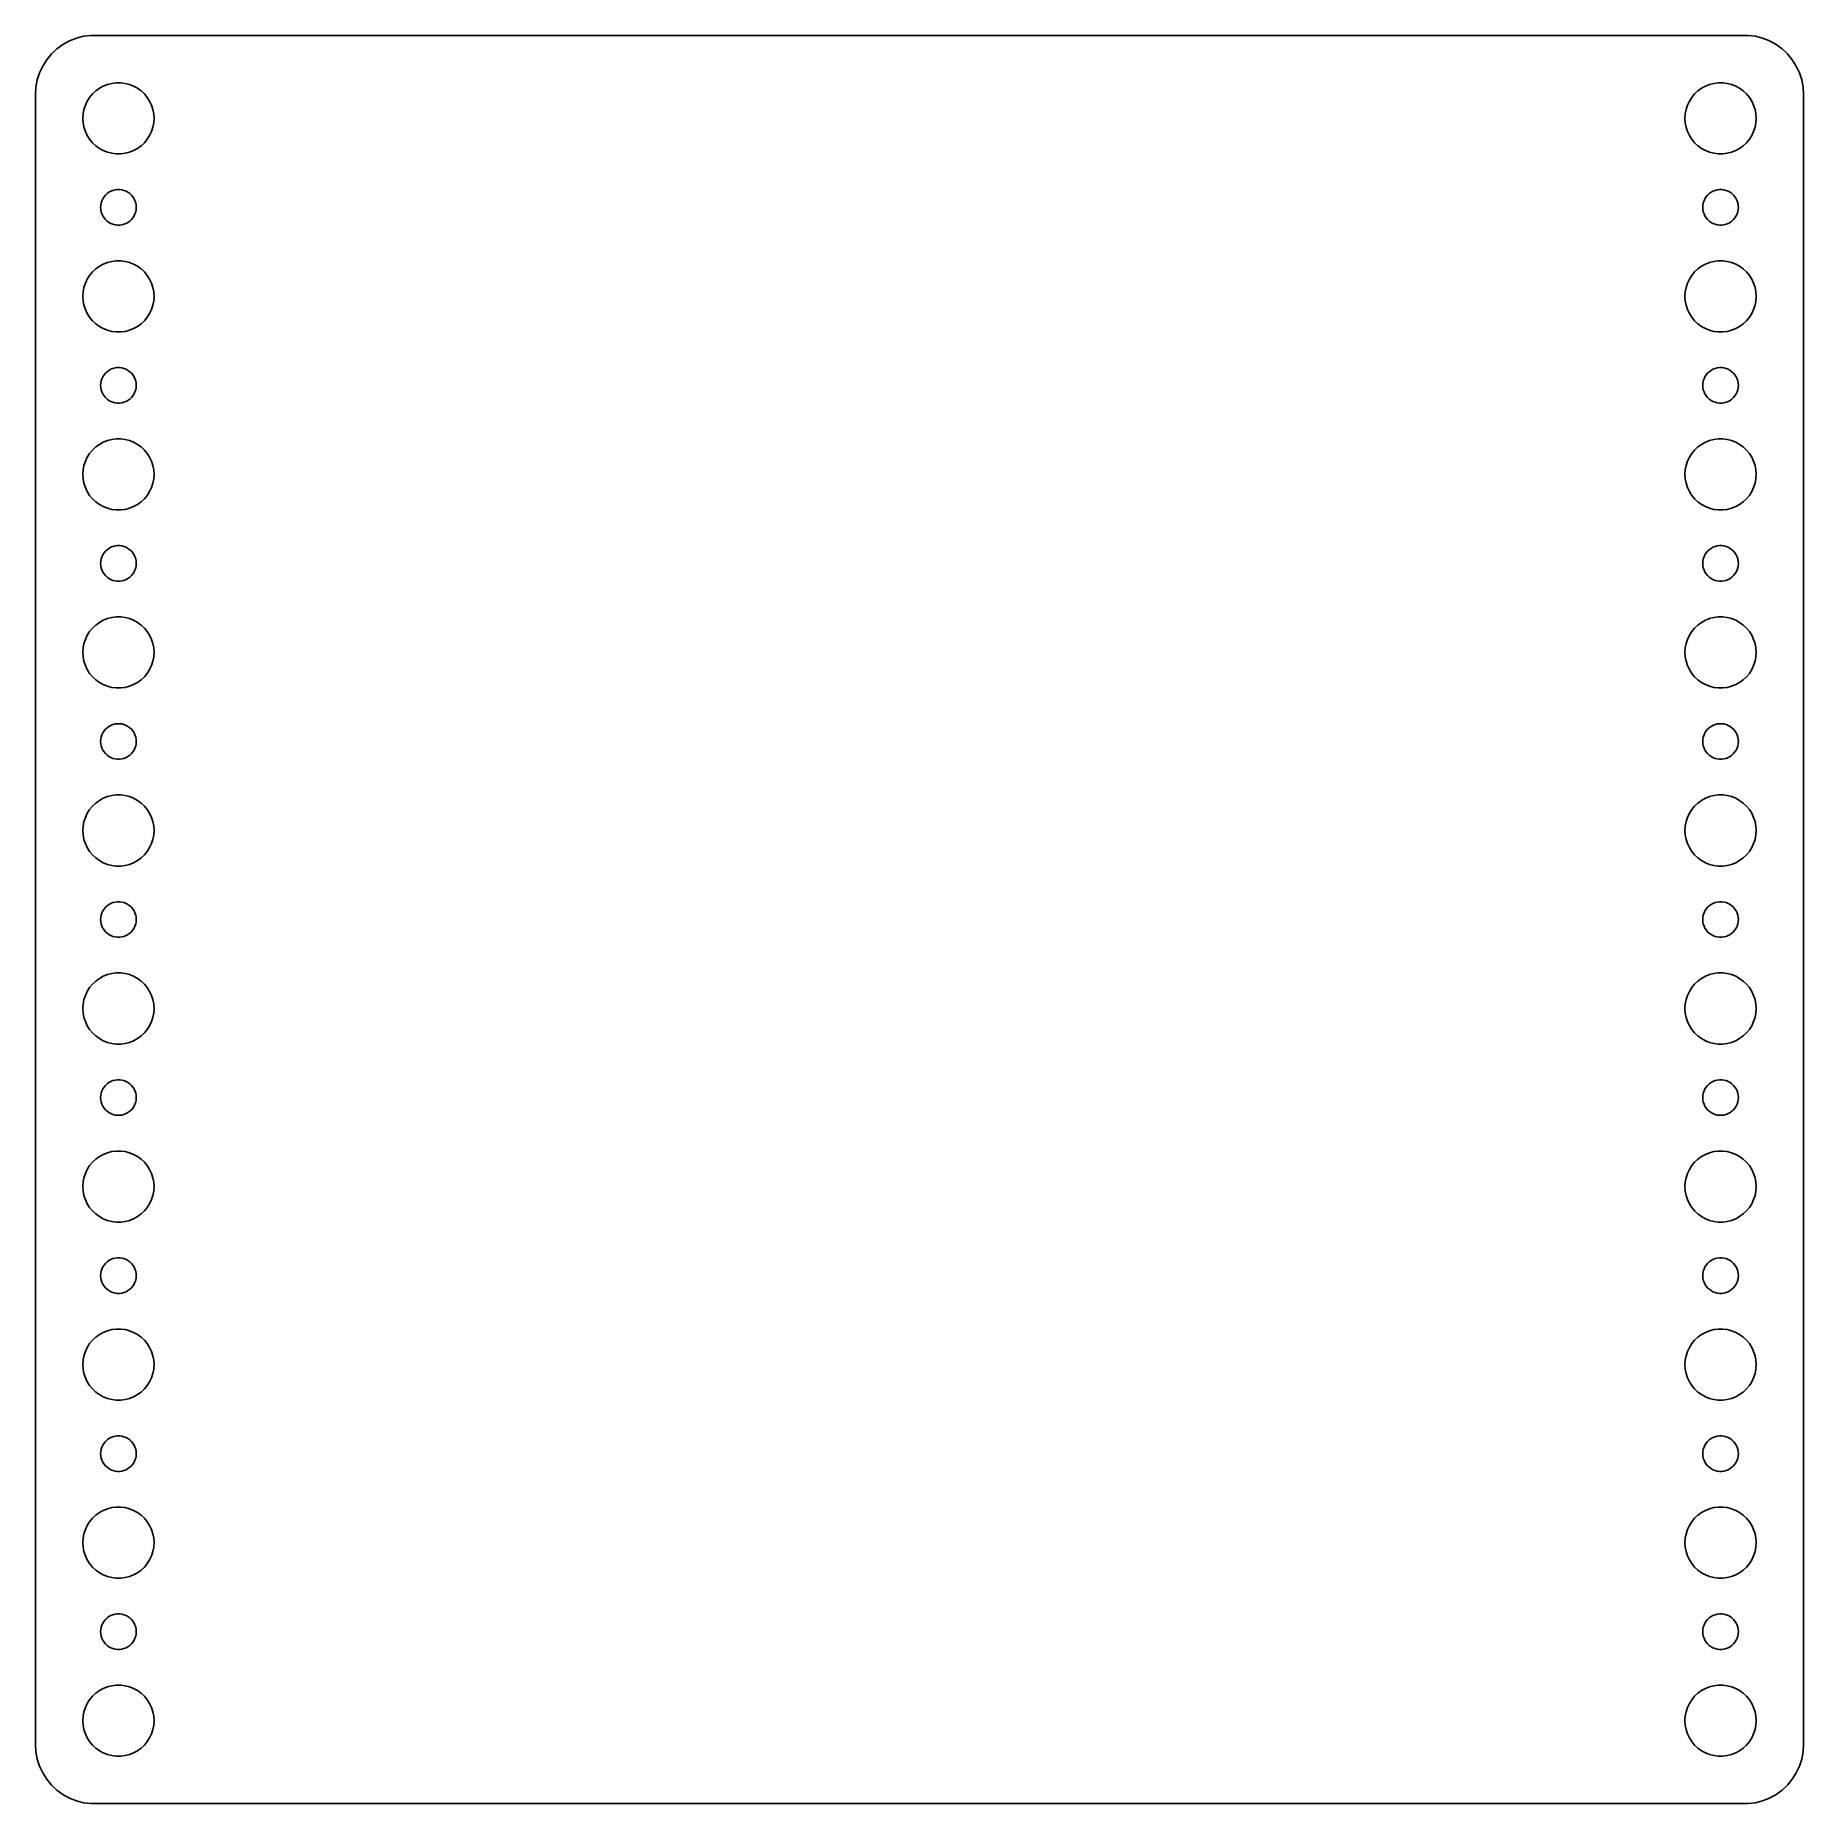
# Model space of a CAD drawing. Header units: metres. Extents: x -74 to 74, y -74 to 74.
import ezdxf

# ---------------------------------------------------------------- set-up
doc = ezdxf.new("R2010")
doc.units = ezdxf.units.M

msp = doc.modelspace()

# ---------------------------------------------------------------- linework, layer by layer
for p, q in [((-72.6871, 73.3526), (-73.1448, 72.9227)), ((-72.1791, 73.7216), (-72.6871, 73.3526)), ((-71.6289, 74.0241), (-72.1791, 73.7216)), ((-71.0451, 74.2553), (-71.6289, 74.0241)), ((-70.4369, 74.4114), (-71.0451, 74.2553)), ((-69.8139, 74.4901), (-70.4369, 74.4114)), ((69.8139, 74.4901), (-69.8139, 74.4901)), ((70.4369, 74.4114), (69.8139, 74.4901)), ((71.0451, 74.2553), (70.4369, 74.4114)), ((71.6289, 74.0241), (71.0451, 74.2553)), ((72.1791, 73.7216), (71.6289, 74.0241)), ((72.6871, 73.3526), (72.1791, 73.7216)), ((73.1448, 72.9227), (72.6871, 73.3526)), ((-73.8815, 71.9088), (-74.1489, 71.3406)), ((-73.5451, 72.4389), (-73.8815, 71.9088)), ((-73.1448, 72.9227), (-73.5451, 72.4389)), ((73.5451, 72.4389), (73.1448, 72.9227)), ((73.8815, 71.9088), (73.5451, 72.4389)), ((74.1489, 71.3406), (73.8815, 71.9088)), ((-74.4606, 70.1267), (-74.5, 69.5)), ((-74.3429, 70.7434), (-74.4606, 70.1267)), ((-74.1489, 71.3406), (-74.3429, 70.7434)), ((-69.4123, 69.8115), (-69.1075, 70.033)), ((-69.1075, 70.033), (-68.7773, 70.2145)), ((-68.7773, 70.2145), (-68.427, 70.3532)), ((-68.427, 70.3532), (-68.0621, 70.4469)), ((-68.0621, 70.4469), (-67.6884, 70.4941)), ((-67.6884, 70.4941), (-67.3116, 70.4941)), ((-67.3116, 70.4941), (-66.9379, 70.4469)), ((-66.9379, 70.4469), (-66.573, 70.3532)), ((-66.573, 70.3532), (-66.2227, 70.2145)), ((-66.2227, 70.2145), (-65.8925, 70.033)), ((-65.8925, 70.033), (-65.5877, 69.8115)), ((65.5877, 69.8115), (65.8925, 70.033)), ((65.8925, 70.033), (66.2227, 70.2145)), ((66.2227, 70.2145), (66.573, 70.3532)), ((66.573, 70.3532), (66.9379, 70.4469)), ((66.9379, 70.4469), (67.3116, 70.4941)), ((67.3116, 70.4941), (67.6884, 70.4941)), ((67.6884, 70.4941), (68.0621, 70.4469)), ((68.0621, 70.4469), (68.427, 70.3532)), ((68.427, 70.3532), (68.7773, 70.2145)), ((68.7773, 70.2145), (69.1075, 70.033)), ((69.1075, 70.033), (69.4123, 69.8115)), ((74.3429, 70.7434), (74.1489, 71.3406)), ((74.4606, 70.1267), (74.3429, 70.7434)), ((74.5, 69.5), (74.4606, 70.1267)), ((-74.5, 69.5), (-74.5, -69.5)), ((-70.4057, 68.2461), (-70.2893, 68.6044)), ((-70.2893, 68.6044), (-70.1289, 68.9453)), ((-70.1289, 68.9453), (-69.927, 69.2634)), ((-69.927, 69.2634), (-69.6869, 69.5536)), ((-69.6869, 69.5536), (-69.4123, 69.8115)), ((-65.5877, 69.8115), (-65.3131, 69.5536)), ((-65.3131, 69.5536), (-65.073, 69.2634)), ((-65.073, 69.2634), (-64.8711, 68.9453)), ((-64.8711, 68.9453), (-64.7107, 68.6044)), ((-64.7107, 68.6044), (-64.5943, 68.2461)), ((64.5943, 68.2461), (64.7107, 68.6044)), ((64.7107, 68.6044), (64.8711, 68.9453)), ((64.8711, 68.9453), (65.073, 69.2634)), ((65.073, 69.2634), (65.3131, 69.5536)), ((65.3131, 69.5536), (65.5877, 69.8115)), ((69.4123, 69.8115), (69.6869, 69.5536)), ((69.6869, 69.5536), (69.927, 69.2634)), ((69.927, 69.2634), (70.1289, 68.9453)), ((70.1289, 68.9453), (70.2893, 68.6044)), ((70.2893, 68.6044), (70.4057, 68.2461)), ((74.5, -69.5), (74.5, 69.5)), ((-70.5, 67.5), (-70.4763, 67.876)), ((-70.4763, 67.124), (-70.5, 67.5)), ((-70.4763, 67.876), (-70.4057, 68.2461)), ((-70.4057, 66.7539), (-70.4763, 67.124)), ((-64.5943, 68.2461), (-64.5237, 67.876)), ((-64.5237, 67.124), (-64.5943, 66.7539)), ((-64.5237, 67.876), (-64.5, 67.5)), ((-64.5, 67.5), (-64.5237, 67.124)), ((64.5, 67.5), (64.5237, 67.876)), ((64.5237, 67.124), (64.5, 67.5)), ((64.5237, 67.876), (64.5943, 68.2461)), ((64.5943, 66.7539), (64.5237, 67.124)), ((70.4057, 68.2461), (70.4763, 67.876)), ((70.4763, 67.124), (70.4057, 66.7539)), ((70.4763, 67.876), (70.5, 67.5)), ((70.5, 67.5), (70.4763, 67.124)), ((-70.2893, 66.3956), (-70.4057, 66.7539)), ((-70.1289, 66.0547), (-70.2893, 66.3956)), ((-69.927, 65.7366), (-70.1289, 66.0547)), ((-69.6869, 65.4464), (-69.927, 65.7366)), ((-65.073, 65.7366), (-65.3131, 65.4464)), ((-64.8711, 66.0547), (-65.073, 65.7366)), ((-64.7107, 66.3956), (-64.8711, 66.0547)), ((-64.5943, 66.7539), (-64.7107, 66.3956)), ((64.7107, 66.3956), (64.5943, 66.7539)), ((64.8711, 66.0547), (64.7107, 66.3956)), ((65.073, 65.7366), (64.8711, 66.0547)), ((65.3131, 65.4464), (65.073, 65.7366)), ((69.927, 65.7366), (69.6869, 65.4464)), ((70.1289, 66.0547), (69.927, 65.7366)), ((70.2893, 66.3956), (70.1289, 66.0547)), ((70.4057, 66.7539), (70.2893, 66.3956)), ((-69.4123, 65.1885), (-69.6869, 65.4464)), ((-69.1075, 64.967), (-69.4123, 65.1885)), ((-68.7773, 64.7855), (-69.1075, 64.967)), ((-68.427, 64.6468), (-68.7773, 64.7855)), ((-68.0621, 64.5531), (-68.427, 64.6468)), ((-67.6884, 64.5059), (-68.0621, 64.5531)), ((-67.3116, 64.5059), (-67.6884, 64.5059)), ((-66.9379, 64.5531), (-67.3116, 64.5059)), ((-66.573, 64.6468), (-66.9379, 64.5531)), ((-66.2227, 64.7855), (-66.573, 64.6468)), ((-65.8925, 64.967), (-66.2227, 64.7855)), ((-65.5877, 65.1885), (-65.8925, 64.967)), ((-65.3131, 65.4464), (-65.5877, 65.1885)), ((65.5877, 65.1885), (65.3131, 65.4464)), ((65.8925, 64.967), (65.5877, 65.1885)), ((66.2227, 64.7855), (65.8925, 64.967)), ((66.573, 64.6468), (66.2227, 64.7855)), ((66.9379, 64.5531), (66.573, 64.6468)), ((67.3116, 64.5059), (66.9379, 64.5531)), ((67.6884, 64.5059), (67.3116, 64.5059)), ((68.0621, 64.5531), (67.6884, 64.5059)), ((68.427, 64.6468), (68.0621, 64.5531)), ((68.7773, 64.7855), (68.427, 64.6468)), ((69.1075, 64.967), (68.7773, 64.7855)), ((69.4123, 65.1885), (69.1075, 64.967)), ((69.6869, 65.4464), (69.4123, 65.1885)), ((-68.5934, 61.0268), (-68.4561, 61.1558)), ((-68.4561, 61.1558), (-68.3037, 61.2665)), ((-68.3037, 61.2665), (-68.1387, 61.3572)), ((-68.1387, 61.3572), (-67.9635, 61.4266)), ((-67.9635, 61.4266), (-67.7811, 61.4734)), ((-67.7811, 61.4734), (-67.5942, 61.497)), ((-67.5942, 61.497), (-67.4058, 61.497)), ((-67.4058, 61.497), (-67.2189, 61.4734)), ((-67.2189, 61.4734), (-67.0365, 61.4266)), ((-67.0365, 61.4266), (-66.8613, 61.3572)), ((-66.8613, 61.3572), (-66.6963, 61.2665)), ((-66.6963, 61.2665), (-66.5439, 61.1558)), ((-66.5439, 61.1558), (-66.4065, 61.0268)), ((66.4065, 61.0268), (66.5439, 61.1558)), ((66.5439, 61.1558), (66.6963, 61.2665)), ((66.6963, 61.2665), (66.8613, 61.3572)), ((66.8613, 61.3572), (67.0365, 61.4266)), ((67.0365, 61.4266), (67.2189, 61.4734)), ((67.2189, 61.4734), (67.4058, 61.497)), ((67.4058, 61.497), (67.5942, 61.497)), ((67.5942, 61.497), (67.7811, 61.4734)), ((67.7811, 61.4734), (67.9635, 61.4266)), ((67.9635, 61.4266), (68.1387, 61.3572)), ((68.1387, 61.3572), (68.3037, 61.2665)), ((68.3037, 61.2665), (68.4561, 61.1558)), ((68.4561, 61.1558), (68.5934, 61.0268)), ((-69, 60), (-68.9882, 60.188)), ((-68.9882, 59.812), (-69, 60)), ((-68.9882, 60.188), (-68.9529, 60.373)), ((-68.9529, 59.627), (-68.9882, 59.812)), ((-68.9529, 60.373), (-68.8947, 60.5522)), ((-68.8947, 59.4478), (-68.9529, 59.627)), ((-68.8947, 60.5522), (-68.8145, 60.7226)), ((-68.8145, 60.7226), (-68.7135, 60.8817)), ((-68.7135, 60.8817), (-68.5934, 61.0268)), ((-66.4065, 61.0268), (-66.2865, 60.8817)), ((-66.2865, 60.8817), (-66.1855, 60.7226)), ((-66.1855, 60.7226), (-66.1053, 60.5522)), ((-66.1053, 60.5522), (-66.0471, 60.373)), ((-66.0471, 59.627), (-66.1053, 59.4478)), ((-66.0471, 60.373), (-66.0118, 60.188)), ((-66.0118, 59.812), (-66.0471, 59.627)), ((-66.0118, 60.188), (-66, 60)), ((-66, 60), (-66.0118, 59.812)), ((66, 60), (66.0118, 60.188)), ((66.0118, 59.812), (66, 60)), ((66.0118, 60.188), (66.0471, 60.373)), ((66.0471, 59.627), (66.0118, 59.812)), ((66.0471, 60.373), (66.1053, 60.5522)), ((66.1053, 59.4478), (66.0471, 59.627)), ((66.1053, 60.5522), (66.1855, 60.7226)), ((66.1855, 60.7226), (66.2865, 60.8817)), ((66.2865, 60.8817), (66.4065, 61.0268)), ((68.5934, 61.0268), (68.7135, 60.8817)), ((68.7135, 60.8817), (68.8145, 60.7226)), ((68.8145, 60.7226), (68.8947, 60.5522)), ((68.8947, 60.5522), (68.9529, 60.373)), ((68.9529, 59.627), (68.8947, 59.4478)), ((68.9529, 60.373), (68.9882, 60.188)), ((68.9882, 59.812), (68.9529, 59.627)), ((68.9882, 60.188), (69, 60)), ((69, 60), (68.9882, 59.812)), ((-68.8145, 59.2774), (-68.8947, 59.4478)), ((-68.7135, 59.1183), (-68.8145, 59.2774)), ((-68.5934, 58.9732), (-68.7135, 59.1183)), ((-68.4561, 58.8442), (-68.5934, 58.9732)), ((-68.3037, 58.7335), (-68.4561, 58.8442)), ((-68.1387, 58.6428), (-68.3037, 58.7335)), ((-67.9635, 58.5734), (-68.1387, 58.6428)), ((-67.7811, 58.5266), (-67.9635, 58.5734)), ((-67.5942, 58.503), (-67.7811, 58.5266)), ((-67.4058, 58.503), (-67.5942, 58.503)), ((-67.2189, 58.5266), (-67.4058, 58.503)), ((-67.0365, 58.5734), (-67.2189, 58.5266)), ((-66.8613, 58.6428), (-67.0365, 58.5734)), ((-66.6963, 58.7335), (-66.8613, 58.6428)), ((-66.5439, 58.8442), (-66.6963, 58.7335)), ((-66.4065, 58.9732), (-66.5439, 58.8442)), ((-66.2865, 59.1183), (-66.4065, 58.9732)), ((-66.1855, 59.2774), (-66.2865, 59.1183)), ((-66.1053, 59.4478), (-66.1855, 59.2774)), ((66.1855, 59.2774), (66.1053, 59.4478)), ((66.2865, 59.1183), (66.1855, 59.2774)), ((66.4065, 58.9732), (66.2865, 59.1183)), ((66.5439, 58.8442), (66.4065, 58.9732)), ((66.6963, 58.7335), (66.5439, 58.8442)), ((66.8613, 58.6428), (66.6963, 58.7335)), ((67.0365, 58.5734), (66.8613, 58.6428)), ((67.2189, 58.5266), (67.0365, 58.5734)), ((67.4058, 58.503), (67.2189, 58.5266)), ((67.5942, 58.503), (67.4058, 58.503)), ((67.7811, 58.5266), (67.5942, 58.503)), ((67.9635, 58.5734), (67.7811, 58.5266)), ((68.1387, 58.6428), (67.9635, 58.5734)), ((68.3037, 58.7335), (68.1387, 58.6428)), ((68.4561, 58.8442), (68.3037, 58.7335)), ((68.5934, 58.9732), (68.4561, 58.8442)), ((68.7135, 59.1183), (68.5934, 58.9732)), ((68.8145, 59.2774), (68.7135, 59.1183)), ((68.8947, 59.4478), (68.8145, 59.2774)), ((-69.1075, 55.033), (-68.7773, 55.2145)), ((-68.7773, 55.2145), (-68.427, 55.3532)), ((-68.427, 55.3532), (-68.0621, 55.4469)), ((-68.0621, 55.4469), (-67.6884, 55.4941)), ((-67.6884, 55.4941), (-67.3116, 55.4941)), ((-67.3116, 55.4941), (-66.9379, 55.4469)), ((-66.9379, 55.4469), (-66.573, 55.3532)), ((-66.573, 55.3532), (-66.2227, 55.2145)), ((-66.2227, 55.2145), (-65.8925, 55.033)), ((65.8925, 55.033), (66.2227, 55.2145)), ((66.2227, 55.2145), (66.573, 55.3532)), ((66.573, 55.3532), (66.9379, 55.4469)), ((66.9379, 55.4469), (67.3116, 55.4941)), ((67.3116, 55.4941), (67.6884, 55.4941)), ((67.6884, 55.4941), (68.0621, 55.4469)), ((68.0621, 55.4469), (68.427, 55.3532)), ((68.427, 55.3532), (68.7773, 55.2145)), ((68.7773, 55.2145), (69.1075, 55.033)), ((-70.2893, 53.6044), (-70.1289, 53.9453)), ((-70.1289, 53.9453), (-69.927, 54.2634)), ((-69.927, 54.2634), (-69.6869, 54.5536)), ((-69.6869, 54.5536), (-69.4123, 54.8115)), ((-69.4123, 54.8115), (-69.1075, 55.033)), ((-65.8925, 55.033), (-65.5877, 54.8115)), ((-65.5877, 54.8115), (-65.3131, 54.5536)), ((-65.3131, 54.5536), (-65.073, 54.2634)), ((-65.073, 54.2634), (-64.8711, 53.9453)), ((-64.8711, 53.9453), (-64.7107, 53.6044)), ((64.7107, 53.6044), (64.8711, 53.9453)), ((64.8711, 53.9453), (65.073, 54.2634)), ((65.073, 54.2634), (65.3131, 54.5536)), ((65.3131, 54.5536), (65.5877, 54.8115)), ((65.5877, 54.8115), (65.8925, 55.033)), ((69.1075, 55.033), (69.4123, 54.8115)), ((69.4123, 54.8115), (69.6869, 54.5536)), ((69.6869, 54.5536), (69.927, 54.2634)), ((69.927, 54.2634), (70.1289, 53.9453)), ((70.1289, 53.9453), (70.2893, 53.6044)), ((-70.5, 52.5), (-70.4763, 52.876)), ((-70.4763, 52.124), (-70.5, 52.5)), ((-70.4763, 52.876), (-70.4057, 53.2461)), ((-70.4057, 53.2461), (-70.2893, 53.6044)), ((-64.7107, 53.6044), (-64.5943, 53.2461)), ((-64.5943, 53.2461), (-64.5237, 52.876)), ((-64.5237, 52.876), (-64.5, 52.5)), ((-64.5, 52.5), (-64.5237, 52.124)), ((64.5, 52.5), (64.5237, 52.876)), ((64.5237, 52.124), (64.5, 52.5)), ((64.5237, 52.876), (64.5943, 53.2461)), ((64.5943, 53.2461), (64.7107, 53.6044)), ((70.2893, 53.6044), (70.4057, 53.2461)), ((70.4057, 53.2461), (70.4763, 52.876)), ((70.4763, 52.876), (70.5, 52.5)), ((70.5, 52.5), (70.4763, 52.124)), ((-70.4057, 51.7539), (-70.4763, 52.124)), ((-70.2893, 51.3956), (-70.4057, 51.7539)), ((-70.1289, 51.0547), (-70.2893, 51.3956)), ((-69.927, 50.7366), (-70.1289, 51.0547)), ((-69.6869, 50.4464), (-69.927, 50.7366)), ((-65.073, 50.7366), (-65.3131, 50.4464)), ((-64.8711, 51.0547), (-65.073, 50.7366)), ((-64.7107, 51.3956), (-64.8711, 51.0547)), ((-64.5943, 51.7539), (-64.7107, 51.3956)), ((-64.5237, 52.124), (-64.5943, 51.7539)), ((64.5943, 51.7539), (64.5237, 52.124)), ((64.7107, 51.3956), (64.5943, 51.7539)), ((64.8711, 51.0547), (64.7107, 51.3956)), ((65.073, 50.7366), (64.8711, 51.0547)), ((65.3131, 50.4464), (65.073, 50.7366)), ((69.927, 50.7366), (69.6869, 50.4464)), ((70.1289, 51.0547), (69.927, 50.7366)), ((70.2893, 51.3956), (70.1289, 51.0547)), ((70.4057, 51.7539), (70.2893, 51.3956)), ((70.4763, 52.124), (70.4057, 51.7539)), ((-69.4123, 50.1885), (-69.6869, 50.4464)), ((-69.1075, 49.967), (-69.4123, 50.1885)), ((-68.7773, 49.7855), (-69.1075, 49.967)), ((-68.427, 49.6468), (-68.7773, 49.7855)), ((-68.0621, 49.5531), (-68.427, 49.6468)), ((-67.6884, 49.5059), (-68.0621, 49.5531)), ((-67.3116, 49.5059), (-67.6884, 49.5059)), ((-66.9379, 49.5531), (-67.3116, 49.5059)), ((-66.573, 49.6468), (-66.9379, 49.5531)), ((-66.2227, 49.7855), (-66.573, 49.6468)), ((-65.8925, 49.967), (-66.2227, 49.7855)), ((-65.5877, 50.1885), (-65.8925, 49.967)), ((-65.3131, 50.4464), (-65.5877, 50.1885)), ((65.5877, 50.1885), (65.3131, 50.4464)), ((65.8925, 49.967), (65.5877, 50.1885)), ((66.2227, 49.7855), (65.8925, 49.967)), ((66.573, 49.6468), (66.2227, 49.7855)), ((66.9379, 49.5531), (66.573, 49.6468)), ((67.3116, 49.5059), (66.9379, 49.5531)), ((67.6884, 49.5059), (67.3116, 49.5059)), ((68.0621, 49.5531), (67.6884, 49.5059)), ((68.427, 49.6468), (68.0621, 49.5531)), ((68.7773, 49.7855), (68.427, 49.6468)), ((69.1075, 49.967), (68.7773, 49.7855)), ((69.4123, 50.1885), (69.1075, 49.967)), ((69.6869, 50.4464), (69.4123, 50.1885)), ((-68.4561, 46.1558), (-68.3037, 46.2665)), ((-68.3037, 46.2665), (-68.1387, 46.3572)), ((-68.1387, 46.3572), (-67.9635, 46.4266)), ((-67.9635, 46.4266), (-67.7811, 46.4734)), ((-67.7811, 46.4734), (-67.5942, 46.497)), ((-67.5942, 46.497), (-67.4058, 46.497)), ((-67.4058, 46.497), (-67.2189, 46.4734)), ((-67.2189, 46.4734), (-67.0365, 46.4266)), ((-67.0365, 46.4266), (-66.8613, 46.3572)), ((-66.8613, 46.3572), (-66.6963, 46.2665)), ((-66.6963, 46.2665), (-66.5439, 46.1558)), ((66.5439, 46.1558), (66.6963, 46.2665)), ((66.6963, 46.2665), (66.8613, 46.3572)), ((66.8613, 46.3572), (67.0365, 46.4266)), ((67.0365, 46.4266), (67.2189, 46.4734)), ((67.2189, 46.4734), (67.4058, 46.497)), ((67.4058, 46.497), (67.5942, 46.497)), ((67.5942, 46.497), (67.7811, 46.4734)), ((67.7811, 46.4734), (67.9635, 46.4266)), ((67.9635, 46.4266), (68.1387, 46.3572)), ((68.1387, 46.3572), (68.3037, 46.2665)), ((68.3037, 46.2665), (68.4561, 46.1558)), ((-69, 45), (-68.9882, 45.188)), ((-68.9882, 44.812), (-69, 45)), ((-68.9882, 45.188), (-68.9529, 45.373)), ((-68.9529, 44.627), (-68.9882, 44.812)), ((-68.9529, 45.373), (-68.8947, 45.5522)), ((-68.8947, 45.5522), (-68.8145, 45.7226)), ((-68.8145, 45.7226), (-68.7135, 45.8817)), ((-68.7135, 45.8817), (-68.5934, 46.0268)), ((-68.5934, 46.0268), (-68.4561, 46.1558)), ((-66.5439, 46.1558), (-66.4065, 46.0268)), ((-66.4065, 46.0268), (-66.2865, 45.8817)), ((-66.2865, 45.8817), (-66.1855, 45.7226)), ((-66.1855, 45.7226), (-66.1053, 45.5522)), ((-66.1053, 45.5522), (-66.0471, 45.373)), ((-66.0471, 45.373), (-66.0118, 45.188)), ((-66.0118, 44.812), (-66.0471, 44.627)), ((-66.0118, 45.188), (-66, 45)), ((-66, 45), (-66.0118, 44.812)), ((66, 45), (66.0118, 45.188)), ((66.0118, 44.812), (66, 45)), ((66.0118, 45.188), (66.0471, 45.373)), ((66.0471, 44.627), (66.0118, 44.812)), ((66.0471, 45.373), (66.1053, 45.5522)), ((66.1053, 45.5522), (66.1855, 45.7226)), ((66.1855, 45.7226), (66.2865, 45.8817)), ((66.2865, 45.8817), (66.4065, 46.0268)), ((66.4065, 46.0268), (66.5439, 46.1558)), ((68.4561, 46.1558), (68.5934, 46.0268)), ((68.5934, 46.0268), (68.7135, 45.8817)), ((68.7135, 45.8817), (68.8145, 45.7226)), ((68.8145, 45.7226), (68.8947, 45.5522)), ((68.8947, 45.5522), (68.9529, 45.373)), ((68.9529, 45.373), (68.9882, 45.188)), ((68.9882, 44.812), (68.9529, 44.627)), ((68.9882, 45.188), (69, 45)), ((69, 45), (68.9882, 44.812)), ((-68.8947, 44.4478), (-68.9529, 44.627)), ((-68.8145, 44.2774), (-68.8947, 44.4478)), ((-68.7135, 44.1183), (-68.8145, 44.2774)), ((-68.5934, 43.9732), (-68.7135, 44.1183)), ((-68.4561, 43.8442), (-68.5934, 43.9732)), ((-68.3037, 43.7335), (-68.4561, 43.8442)), ((-68.1387, 43.6428), (-68.3037, 43.7335)), ((-67.9635, 43.5734), (-68.1387, 43.6428)), ((-67.7811, 43.5266), (-67.9635, 43.5734)), ((-67.5942, 43.503), (-67.7811, 43.5266)), ((-67.4058, 43.503), (-67.5942, 43.503)), ((-67.2189, 43.5266), (-67.4058, 43.503)), ((-67.0365, 43.5734), (-67.2189, 43.5266)), ((-66.8613, 43.6428), (-67.0365, 43.5734)), ((-66.6963, 43.7335), (-66.8613, 43.6428)), ((-66.5439, 43.8442), (-66.6963, 43.7335)), ((-66.4065, 43.9732), (-66.5439, 43.8442)), ((-66.2865, 44.1183), (-66.4065, 43.9732)), ((-66.1855, 44.2774), (-66.2865, 44.1183)), ((-66.1053, 44.4478), (-66.1855, 44.2774)), ((-66.0471, 44.627), (-66.1053, 44.4478)), ((66.1053, 44.4478), (66.0471, 44.627)), ((66.1855, 44.2774), (66.1053, 44.4478)), ((66.2865, 44.1183), (66.1855, 44.2774)), ((66.4065, 43.9732), (66.2865, 44.1183)), ((66.5439, 43.8442), (66.4065, 43.9732)), ((66.6963, 43.7335), (66.5439, 43.8442)), ((66.8613, 43.6428), (66.6963, 43.7335)), ((67.0365, 43.5734), (66.8613, 43.6428)), ((67.2189, 43.5266), (67.0365, 43.5734)), ((67.4058, 43.503), (67.2189, 43.5266)), ((67.5942, 43.503), (67.4058, 43.503)), ((67.7811, 43.5266), (67.5942, 43.503)), ((67.9635, 43.5734), (67.7811, 43.5266)), ((68.1387, 43.6428), (67.9635, 43.5734)), ((68.3037, 43.7335), (68.1387, 43.6428)), ((68.4561, 43.8442), (68.3037, 43.7335)), ((68.5934, 43.9732), (68.4561, 43.8442)), ((68.7135, 44.1183), (68.5934, 43.9732)), ((68.8145, 44.2774), (68.7135, 44.1183)), ((68.8947, 44.4478), (68.8145, 44.2774)), ((68.9529, 44.627), (68.8947, 44.4478)), ((-68.7773, 40.2145), (-68.427, 40.3532)), ((-68.427, 40.3532), (-68.0621, 40.4469)), ((-68.0621, 40.4469), (-67.6884, 40.4941)), ((-67.6884, 40.4941), (-67.3116, 40.4941)), ((-67.3116, 40.4941), (-66.9379, 40.4469)), ((-66.9379, 40.4469), (-66.573, 40.3532)), ((-66.573, 40.3532), (-66.2227, 40.2145)), ((66.2227, 40.2145), (66.573, 40.3532)), ((66.573, 40.3532), (66.9379, 40.4469)), ((66.9379, 40.4469), (67.3116, 40.4941)), ((67.3116, 40.4941), (67.6884, 40.4941)), ((67.6884, 40.4941), (68.0621, 40.4469)), ((68.0621, 40.4469), (68.427, 40.3532)), ((68.427, 40.3532), (68.7773, 40.2145)), ((-70.2893, 38.6044), (-70.1289, 38.9453)), ((-70.1289, 38.9453), (-69.927, 39.2634)), ((-69.927, 39.2634), (-69.6869, 39.5536)), ((-69.6869, 39.5536), (-69.4123, 39.8115)), ((-69.4123, 39.8115), (-69.1075, 40.033)), ((-69.1075, 40.033), (-68.7773, 40.2145)), ((-66.2227, 40.2145), (-65.8925, 40.033)), ((-65.8925, 40.033), (-65.5877, 39.8115)), ((-65.5877, 39.8115), (-65.3131, 39.5536)), ((-65.3131, 39.5536), (-65.073, 39.2634)), ((-65.073, 39.2634), (-64.8711, 38.9453)), ((-64.8711, 38.9453), (-64.7107, 38.6044)), ((64.7107, 38.6044), (64.8711, 38.9453)), ((64.8711, 38.9453), (65.073, 39.2634)), ((65.073, 39.2634), (65.3131, 39.5536)), ((65.3131, 39.5536), (65.5877, 39.8115)), ((65.5877, 39.8115), (65.8925, 40.033)), ((65.8925, 40.033), (66.2227, 40.2145)), ((68.7773, 40.2145), (69.1075, 40.033)), ((69.1075, 40.033), (69.4123, 39.8115)), ((69.4123, 39.8115), (69.6869, 39.5536)), ((69.6869, 39.5536), (69.927, 39.2634)), ((69.927, 39.2634), (70.1289, 38.9453)), ((70.1289, 38.9453), (70.2893, 38.6044)), ((-70.5, 37.5), (-70.4763, 37.876)), ((-70.4763, 37.124), (-70.5, 37.5)), ((-70.4763, 37.876), (-70.4057, 38.2461)), ((-70.4057, 38.2461), (-70.2893, 38.6044)), ((-64.7107, 38.6044), (-64.5943, 38.2461)), ((-64.5943, 38.2461), (-64.5237, 37.876)), ((-64.5237, 37.876), (-64.5, 37.5)), ((-64.5, 37.5), (-64.5237, 37.124)), ((64.5, 37.5), (64.5237, 37.876)), ((64.5237, 37.124), (64.5, 37.5)), ((64.5237, 37.876), (64.5943, 38.2461)), ((64.5943, 38.2461), (64.7107, 38.6044)), ((70.2893, 38.6044), (70.4057, 38.2461)), ((70.4057, 38.2461), (70.4763, 37.876)), ((70.4763, 37.876), (70.5, 37.5)), ((70.5, 37.5), (70.4763, 37.124)), ((-70.4057, 36.7539), (-70.4763, 37.124)), ((-70.2893, 36.3956), (-70.4057, 36.7539)), ((-70.1289, 36.0547), (-70.2893, 36.3956)), ((-69.927, 35.7366), (-70.1289, 36.0547)), ((-64.8711, 36.0547), (-65.073, 35.7366)), ((-64.7107, 36.3956), (-64.8711, 36.0547)), ((-64.5943, 36.7539), (-64.7107, 36.3956)), ((-64.5237, 37.124), (-64.5943, 36.7539)), ((64.5943, 36.7539), (64.5237, 37.124)), ((64.7107, 36.3956), (64.5943, 36.7539)), ((64.8711, 36.0547), (64.7107, 36.3956)), ((65.073, 35.7366), (64.8711, 36.0547)), ((70.1289, 36.0547), (69.927, 35.7366)), ((70.2893, 36.3956), (70.1289, 36.0547)), ((70.4057, 36.7539), (70.2893, 36.3956)), ((70.4763, 37.124), (70.4057, 36.7539)), ((-69.6869, 35.4464), (-69.927, 35.7366)), ((-69.4123, 35.1885), (-69.6869, 35.4464)), ((-69.1075, 34.967), (-69.4123, 35.1885)), ((-68.7773, 34.7855), (-69.1075, 34.967)), ((-68.427, 34.6468), (-68.7773, 34.7855)), ((-68.0621, 34.5531), (-68.427, 34.6468)), ((-67.6884, 34.5059), (-68.0621, 34.5531)), ((-67.3116, 34.5059), (-67.6884, 34.5059)), ((-66.9379, 34.5531), (-67.3116, 34.5059)), ((-66.573, 34.6468), (-66.9379, 34.5531)), ((-66.2227, 34.7855), (-66.573, 34.6468)), ((-65.8925, 34.967), (-66.2227, 34.7855)), ((-65.5877, 35.1885), (-65.8925, 34.967)), ((-65.3131, 35.4464), (-65.5877, 35.1885)), ((-65.073, 35.7366), (-65.3131, 35.4464)), ((65.3131, 35.4464), (65.073, 35.7366)), ((65.5877, 35.1885), (65.3131, 35.4464)), ((65.8925, 34.967), (65.5877, 35.1885)), ((66.2227, 34.7855), (65.8925, 34.967)), ((66.573, 34.6468), (66.2227, 34.7855)), ((66.9379, 34.5531), (66.573, 34.6468)), ((67.3116, 34.5059), (66.9379, 34.5531)), ((67.6884, 34.5059), (67.3116, 34.5059)), ((68.0621, 34.5531), (67.6884, 34.5059)), ((68.427, 34.6468), (68.0621, 34.5531)), ((68.7773, 34.7855), (68.427, 34.6468)), ((69.1075, 34.967), (68.7773, 34.7855)), ((69.4123, 35.1885), (69.1075, 34.967)), ((69.6869, 35.4464), (69.4123, 35.1885)), ((69.927, 35.7366), (69.6869, 35.4464)), ((-68.3037, 31.2665), (-68.1387, 31.3572)), ((-68.1387, 31.3572), (-67.9635, 31.4266)), ((-67.9635, 31.4266), (-67.7811, 31.4734)), ((-67.7811, 31.4734), (-67.5942, 31.497)), ((-67.5942, 31.497), (-67.4058, 31.497)), ((-67.4058, 31.497), (-67.2189, 31.4734)), ((-67.2189, 31.4734), (-67.0365, 31.4266)), ((-67.0365, 31.4266), (-66.8613, 31.3572)), ((-66.8613, 31.3572), (-66.6963, 31.2665)), ((66.6963, 31.2665), (66.8613, 31.3572)), ((66.8613, 31.3572), (67.0365, 31.4266)), ((67.0365, 31.4266), (67.2189, 31.4734)), ((67.2189, 31.4734), (67.4058, 31.497)), ((67.4058, 31.497), (67.5942, 31.497)), ((67.5942, 31.497), (67.7811, 31.4734)), ((67.7811, 31.4734), (67.9635, 31.4266)), ((67.9635, 31.4266), (68.1387, 31.3572)), ((68.1387, 31.3572), (68.3037, 31.2665)), ((-69, 30), (-68.9882, 30.188)), ((-68.9882, 29.812), (-69, 30)), ((-68.9882, 30.188), (-68.9529, 30.373)), ((-68.9529, 29.627), (-68.9882, 29.812)), ((-68.9529, 30.373), (-68.8947, 30.5522)), ((-68.8947, 30.5522), (-68.8145, 30.7226)), ((-68.8145, 30.7226), (-68.7135, 30.8817)), ((-68.7135, 30.8817), (-68.5934, 31.0268)), ((-68.5934, 31.0268), (-68.4561, 31.1558)), ((-68.4561, 31.1558), (-68.3037, 31.2665)), ((-66.6963, 31.2665), (-66.5439, 31.1558)), ((-66.5439, 31.1558), (-66.4065, 31.0268)), ((-66.4065, 31.0268), (-66.2865, 30.8817)), ((-66.2865, 30.8817), (-66.1855, 30.7226)), ((-66.1855, 30.7226), (-66.1053, 30.5522)), ((-66.1053, 30.5522), (-66.0471, 30.373)), ((-66.0471, 30.373), (-66.0118, 30.188)), ((-66.0118, 29.812), (-66.0471, 29.627)), ((-66.0118, 30.188), (-66, 30)), ((-66, 30), (-66.0118, 29.812)), ((66, 30), (66.0118, 30.188)), ((66.0118, 29.812), (66, 30)), ((66.0118, 30.188), (66.0471, 30.373)), ((66.0471, 29.627), (66.0118, 29.812)), ((66.0471, 30.373), (66.1053, 30.5522)), ((66.1053, 30.5522), (66.1855, 30.7226)), ((66.1855, 30.7226), (66.2865, 30.8817)), ((66.2865, 30.8817), (66.4065, 31.0268)), ((66.4065, 31.0268), (66.5439, 31.1558)), ((66.5439, 31.1558), (66.6963, 31.2665)), ((68.3037, 31.2665), (68.4561, 31.1558)), ((68.4561, 31.1558), (68.5934, 31.0268)), ((68.5934, 31.0268), (68.7135, 30.8817)), ((68.7135, 30.8817), (68.8145, 30.7226)), ((68.8145, 30.7226), (68.8947, 30.5522)), ((68.8947, 30.5522), (68.9529, 30.373)), ((68.9529, 30.373), (68.9882, 30.188)), ((68.9882, 29.812), (68.9529, 29.627)), ((68.9882, 30.188), (69, 30)), ((69, 30), (68.9882, 29.812)), ((-68.8947, 29.4478), (-68.9529, 29.627)), ((-68.8145, 29.2774), (-68.8947, 29.4478)), ((-68.7135, 29.1183), (-68.8145, 29.2774)), ((-68.5934, 28.9732), (-68.7135, 29.1183)), ((-68.4561, 28.8442), (-68.5934, 28.9732)), ((-68.3037, 28.7335), (-68.4561, 28.8442)), ((-68.1387, 28.6427), (-68.3037, 28.7335)), ((-67.9635, 28.5734), (-68.1387, 28.6427)), ((-67.7811, 28.5266), (-67.9635, 28.5734)), ((-67.5942, 28.503), (-67.7811, 28.5266)), ((-67.4058, 28.503), (-67.5942, 28.503)), ((-67.2189, 28.5266), (-67.4058, 28.503)), ((-67.0365, 28.5734), (-67.2189, 28.5266)), ((-66.8613, 28.6427), (-67.0365, 28.5734)), ((-66.6963, 28.7335), (-66.8613, 28.6427)), ((-66.5439, 28.8442), (-66.6963, 28.7335)), ((-66.4065, 28.9732), (-66.5439, 28.8442)), ((-66.2865, 29.1183), (-66.4065, 28.9732)), ((-66.1855, 29.2774), (-66.2865, 29.1183)), ((-66.1053, 29.4478), (-66.1855, 29.2774)), ((-66.0471, 29.627), (-66.1053, 29.4478)), ((66.1053, 29.4478), (66.0471, 29.627)), ((66.1855, 29.2774), (66.1053, 29.4478)), ((66.2865, 29.1183), (66.1855, 29.2774)), ((66.4065, 28.9732), (66.2865, 29.1183)), ((66.5439, 28.8442), (66.4065, 28.9732)), ((66.6963, 28.7335), (66.5439, 28.8442)), ((66.8613, 28.6427), (66.6963, 28.7335)), ((67.0365, 28.5734), (66.8613, 28.6427)), ((67.2189, 28.5266), (67.0365, 28.5734)), ((67.4058, 28.503), (67.2189, 28.5266)), ((67.5942, 28.503), (67.4058, 28.503)), ((67.7811, 28.5266), (67.5942, 28.503)), ((67.9635, 28.5734), (67.7811, 28.5266)), ((68.1387, 28.6427), (67.9635, 28.5734)), ((68.3037, 28.7335), (68.1387, 28.6427)), ((68.4561, 28.8442), (68.3037, 28.7335)), ((68.5934, 28.9732), (68.4561, 28.8442)), ((68.7135, 29.1183), (68.5934, 28.9732)), ((68.8145, 29.2774), (68.7135, 29.1183)), ((68.8947, 29.4478), (68.8145, 29.2774)), ((68.9529, 29.627), (68.8947, 29.4478)), ((-68.7773, 25.2145), (-68.427, 25.3532)), ((-68.427, 25.3532), (-68.0621, 25.4469)), ((-68.0621, 25.4469), (-67.6884, 25.4941)), ((-67.6884, 25.4941), (-67.3116, 25.4941)), ((-67.3116, 25.4941), (-66.9379, 25.4469)), ((-66.9379, 25.4469), (-66.573, 25.3532)), ((-66.573, 25.3532), (-66.2227, 25.2145)), ((66.2227, 25.2145), (66.573, 25.3532)), ((66.573, 25.3532), (66.9379, 25.4469)), ((66.9379, 25.4469), (67.3116, 25.4941)), ((67.3116, 25.4941), (67.6884, 25.4941)), ((67.6884, 25.4941), (68.0621, 25.4469)), ((68.0621, 25.4469), (68.427, 25.3532)), ((68.427, 25.3532), (68.7773, 25.2145)), ((-70.2893, 23.6044), (-70.1289, 23.9453)), ((-70.1289, 23.9453), (-69.927, 24.2634)), ((-69.927, 24.2634), (-69.6869, 24.5536)), ((-69.6869, 24.5536), (-69.4123, 24.8115)), ((-69.4123, 24.8115), (-69.1075, 25.033)), ((-69.1075, 25.033), (-68.7773, 25.2145)), ((-66.2227, 25.2145), (-65.8925, 25.033)), ((-65.8925, 25.033), (-65.5877, 24.8115)), ((-65.5877, 24.8115), (-65.3131, 24.5536)), ((-65.3131, 24.5536), (-65.073, 24.2634)), ((-65.073, 24.2634), (-64.8711, 23.9453)), ((-64.8711, 23.9453), (-64.7107, 23.6044)), ((64.7107, 23.6044), (64.8711, 23.9453)), ((64.8711, 23.9453), (65.073, 24.2634)), ((65.073, 24.2634), (65.3131, 24.5536)), ((65.3131, 24.5536), (65.5877, 24.8115)), ((65.5877, 24.8115), (65.8925, 25.033)), ((65.8925, 25.033), (66.2227, 25.2145)), ((68.7773, 25.2145), (69.1075, 25.033)), ((69.1075, 25.033), (69.4123, 24.8115)), ((69.4123, 24.8115), (69.6869, 24.5536)), ((69.6869, 24.5536), (69.927, 24.2634)), ((69.927, 24.2634), (70.1289, 23.9453)), ((70.1289, 23.9453), (70.2893, 23.6044)), ((-70.5, 22.5), (-70.4763, 22.876)), ((-70.4763, 22.124), (-70.5, 22.5)), ((-70.4763, 22.876), (-70.4057, 23.2461)), ((-70.4057, 23.2461), (-70.2893, 23.6044)), ((-64.7107, 23.6044), (-64.5943, 23.2461)), ((-64.5943, 23.2461), (-64.5237, 22.876)), ((-64.5237, 22.876), (-64.5, 22.5)), ((-64.5, 22.5), (-64.5237, 22.124)), ((64.5, 22.5), (64.5237, 22.876)), ((64.5237, 22.124), (64.5, 22.5)), ((64.5237, 22.876), (64.5943, 23.2461)), ((64.5943, 23.2461), (64.7107, 23.6044)), ((70.2893, 23.6044), (70.4057, 23.2461)), ((70.4057, 23.2461), (70.4763, 22.876)), ((70.4763, 22.876), (70.5, 22.5)), ((70.5, 22.5), (70.4763, 22.124)), ((-70.4057, 21.7539), (-70.4763, 22.124)), ((-70.2893, 21.3956), (-70.4057, 21.7539)), ((-70.1289, 21.0547), (-70.2893, 21.3956)), ((-69.927, 20.7366), (-70.1289, 21.0547)), ((-64.8711, 21.0547), (-65.073, 20.7366)), ((-64.7107, 21.3956), (-64.8711, 21.0547)), ((-64.5943, 21.7539), (-64.7107, 21.3956)), ((-64.5237, 22.124), (-64.5943, 21.7539)), ((64.5943, 21.7539), (64.5237, 22.124)), ((64.7107, 21.3956), (64.5943, 21.7539)), ((64.8711, 21.0547), (64.7107, 21.3956)), ((65.073, 20.7366), (64.8711, 21.0547)), ((70.1289, 21.0547), (69.927, 20.7366)), ((70.2893, 21.3956), (70.1289, 21.0547)), ((70.4057, 21.7539), (70.2893, 21.3956)), ((70.4763, 22.124), (70.4057, 21.7539)), ((-69.6869, 20.4464), (-69.927, 20.7366)), ((-69.4123, 20.1884), (-69.6869, 20.4464)), ((-69.1075, 19.967), (-69.4123, 20.1884)), ((-68.7773, 19.7855), (-69.1075, 19.967)), ((-68.427, 19.6468), (-68.7773, 19.7855)), ((-68.0621, 19.5531), (-68.427, 19.6468)), ((-67.6884, 19.5059), (-68.0621, 19.5531)), ((-67.3116, 19.5059), (-67.6884, 19.5059)), ((-66.9379, 19.5531), (-67.3116, 19.5059)), ((-66.573, 19.6468), (-66.9379, 19.5531)), ((-66.2227, 19.7855), (-66.573, 19.6468)), ((-65.8925, 19.967), (-66.2227, 19.7855)), ((-65.5877, 20.1884), (-65.8925, 19.967)), ((-65.3131, 20.4464), (-65.5877, 20.1884)), ((-65.073, 20.7366), (-65.3131, 20.4464)), ((65.3131, 20.4464), (65.073, 20.7366)), ((65.5877, 20.1884), (65.3131, 20.4464)), ((65.8925, 19.967), (65.5877, 20.1884)), ((66.2227, 19.7855), (65.8925, 19.967)), ((66.573, 19.6468), (66.2227, 19.7855)), ((66.9379, 19.5531), (66.573, 19.6468)), ((67.3116, 19.5059), (66.9379, 19.5531)), ((67.6884, 19.5059), (67.3116, 19.5059)), ((68.0621, 19.5531), (67.6884, 19.5059)), ((68.427, 19.6468), (68.0621, 19.5531)), ((68.7773, 19.7855), (68.427, 19.6468)), ((69.1075, 19.967), (68.7773, 19.7855)), ((69.4123, 20.1884), (69.1075, 19.967)), ((69.6869, 20.4464), (69.4123, 20.1884)), ((69.927, 20.7366), (69.6869, 20.4464)), ((-68.1387, 16.3572), (-67.9635, 16.4266)), ((-67.9635, 16.4266), (-67.7811, 16.4734)), ((-67.7811, 16.4734), (-67.5942, 16.497)), ((-67.5942, 16.497), (-67.4058, 16.497)), ((-67.4058, 16.497), (-67.2189, 16.4734)), ((-67.2189, 16.4734), (-67.0365, 16.4266)), ((-67.0365, 16.4266), (-66.8613, 16.3572)), ((66.8613, 16.3572), (67.0365, 16.4266)), ((67.0365, 16.4266), (67.2189, 16.4734)), ((67.2189, 16.4734), (67.4058, 16.497)), ((67.4058, 16.497), (67.5942, 16.497)), ((67.5942, 16.497), (67.7811, 16.4734)), ((67.7811, 16.4734), (67.9635, 16.4266)), ((67.9635, 16.4266), (68.1387, 16.3572)), ((-69, 15), (-68.9882, 15.188)), ((-68.9882, 14.812), (-69, 15)), ((-68.9882, 15.188), (-68.9529, 15.373)), ((-68.9529, 15.373), (-68.8947, 15.5522)), ((-68.8947, 15.5522), (-68.8145, 15.7226)), ((-68.8145, 15.7226), (-68.7135, 15.8817)), ((-68.7135, 15.8817), (-68.5934, 16.0268)), ((-68.5934, 16.0268), (-68.4561, 16.1558)), ((-68.4561, 16.1558), (-68.3037, 16.2665)), ((-68.3037, 16.2665), (-68.1387, 16.3572)), ((-66.8613, 16.3572), (-66.6963, 16.2665)), ((-66.6963, 16.2665), (-66.5439, 16.1558)), ((-66.5439, 16.1558), (-66.4065, 16.0268)), ((-66.4065, 16.0268), (-66.2865, 15.8817)), ((-66.2865, 15.8817), (-66.1855, 15.7226)), ((-66.1855, 15.7226), (-66.1053, 15.5522)), ((-66.1053, 15.5522), (-66.0471, 15.373)), ((-66.0471, 15.373), (-66.0118, 15.188)), ((-66.0118, 15.188), (-66, 15)), ((-66, 15), (-66.0118, 14.812)), ((66, 15), (66.0118, 15.188)), ((66.0118, 14.812), (66, 15)), ((66.0118, 15.188), (66.0471, 15.373)), ((66.0471, 15.373), (66.1053, 15.5522)), ((66.1053, 15.5522), (66.1855, 15.7226)), ((66.1855, 15.7226), (66.2865, 15.8817)), ((66.2865, 15.8817), (66.4065, 16.0268)), ((66.4065, 16.0268), (66.5439, 16.1558)), ((66.5439, 16.1558), (66.6963, 16.2665)), ((66.6963, 16.2665), (66.8613, 16.3572)), ((68.1387, 16.3572), (68.3037, 16.2665)), ((68.3037, 16.2665), (68.4561, 16.1558)), ((68.4561, 16.1558), (68.5934, 16.0268)), ((68.5934, 16.0268), (68.7135, 15.8817)), ((68.7135, 15.8817), (68.8145, 15.7226)), ((68.8145, 15.7226), (68.8947, 15.5522)), ((68.8947, 15.5522), (68.9529, 15.373)), ((68.9529, 15.373), (68.9882, 15.188)), ((68.9882, 15.188), (69, 15)), ((69, 15), (68.9882, 14.812)), ((-68.9529, 14.627), (-68.9882, 14.812)), ((-68.8947, 14.4478), (-68.9529, 14.627)), ((-68.8145, 14.2774), (-68.8947, 14.4478)), ((-68.7135, 14.1183), (-68.8145, 14.2774)), ((-68.5934, 13.9732), (-68.7135, 14.1183)), ((-68.4561, 13.8442), (-68.5934, 13.9732)), ((-68.3037, 13.7335), (-68.4561, 13.8442)), ((-68.1387, 13.6427), (-68.3037, 13.7335)), ((-67.9635, 13.5734), (-68.1387, 13.6427)), ((-67.7811, 13.5266), (-67.9635, 13.5734)), ((-67.5942, 13.5029), (-67.7811, 13.5266)), ((-67.4058, 13.5029), (-67.5942, 13.5029)), ((-67.2189, 13.5266), (-67.4058, 13.5029)), ((-67.0365, 13.5734), (-67.2189, 13.5266)), ((-66.8613, 13.6427), (-67.0365, 13.5734)), ((-66.6963, 13.7335), (-66.8613, 13.6427)), ((-66.5439, 13.8442), (-66.6963, 13.7335)), ((-66.4065, 13.9732), (-66.5439, 13.8442)), ((-66.2865, 14.1183), (-66.4065, 13.9732)), ((-66.1855, 14.2774), (-66.2865, 14.1183)), ((-66.1053, 14.4478), (-66.1855, 14.2774)), ((-66.0471, 14.627), (-66.1053, 14.4478)), ((-66.0118, 14.812), (-66.0471, 14.627)), ((66.0471, 14.627), (66.0118, 14.812)), ((66.1053, 14.4478), (66.0471, 14.627)), ((66.1855, 14.2774), (66.1053, 14.4478)), ((66.2865, 14.1183), (66.1855, 14.2774)), ((66.4065, 13.9732), (66.2865, 14.1183)), ((66.5439, 13.8442), (66.4065, 13.9732)), ((66.6963, 13.7335), (66.5439, 13.8442)), ((66.8613, 13.6427), (66.6963, 13.7335)), ((67.0365, 13.5734), (66.8613, 13.6427)), ((67.2189, 13.5266), (67.0365, 13.5734)), ((67.4058, 13.5029), (67.2189, 13.5266)), ((67.5942, 13.5029), (67.4058, 13.5029)), ((67.7811, 13.5266), (67.5942, 13.5029)), ((67.9635, 13.5734), (67.7811, 13.5266)), ((68.1387, 13.6427), (67.9635, 13.5734)), ((68.3037, 13.7335), (68.1387, 13.6427)), ((68.4561, 13.8442), (68.3037, 13.7335)), ((68.5934, 13.9732), (68.4561, 13.8442)), ((68.7135, 14.1183), (68.5934, 13.9732)), ((68.8145, 14.2774), (68.7135, 14.1183)), ((68.8947, 14.4478), (68.8145, 14.2774)), ((68.9529, 14.627), (68.8947, 14.4478)), ((68.9882, 14.812), (68.9529, 14.627)), ((-68.427, 10.3532), (-68.0621, 10.4469)), ((-68.0621, 10.4469), (-67.6884, 10.4941)), ((-67.6884, 10.4941), (-67.3116, 10.4941)), ((-67.3116, 10.4941), (-66.9379, 10.4469)), ((-66.9379, 10.4469), (-66.573, 10.3532)), ((66.573, 10.3532), (66.9379, 10.4469)), ((66.9379, 10.4469), (67.3116, 10.4941)), ((67.3116, 10.4941), (67.6884, 10.4941)), ((67.6884, 10.4941), (68.0621, 10.4469)), ((68.0621, 10.4469), (68.427, 10.3532)), ((-70.2893, 8.60437), (-70.1289, 8.94525)), ((-70.1289, 8.94525), (-69.927, 9.26335)), ((-69.927, 9.26335), (-69.6869, 9.55363)), ((-69.6869, 9.55363), (-69.4123, 9.81154)), ((-69.4123, 9.81154), (-69.1075, 10.033)), ((-69.1075, 10.033), (-68.7773, 10.2145)), ((-68.7773, 10.2145), (-68.427, 10.3532)), ((-66.573, 10.3532), (-66.2227, 10.2145)), ((-66.2227, 10.2145), (-65.8925, 10.033)), ((-65.8925, 10.033), (-65.5877, 9.81154)), ((-65.5877, 9.81154), (-65.3131, 9.55363)), ((-65.3131, 9.55363), (-65.073, 9.26335)), ((-65.073, 9.26335), (-64.8711, 8.94525)), ((-64.8711, 8.94525), (-64.7107, 8.60437)), ((64.7107, 8.60437), (64.8711, 8.94525)), ((64.8711, 8.94525), (65.073, 9.26335)), ((65.073, 9.26335), (65.3131, 9.55363)), ((65.3131, 9.55363), (65.5877, 9.81154)), ((65.5877, 9.81154), (65.8925, 10.033)), ((65.8925, 10.033), (66.2227, 10.2145)), ((66.2227, 10.2145), (66.573, 10.3532)), ((68.427, 10.3532), (68.7773, 10.2145)), ((68.7773, 10.2145), (69.1075, 10.033)), ((69.1075, 10.033), (69.4123, 9.81154)), ((69.4123, 9.81154), (69.6869, 9.55363)), ((69.6869, 9.55363), (69.927, 9.26335)), ((69.927, 9.26335), (70.1289, 8.94525)), ((70.1289, 8.94525), (70.2893, 8.60437)), ((-70.5, 7.5), (-70.4763, 7.87599)), ((-70.4763, 7.12399), (-70.5, 7.5)), ((-70.4763, 7.87599), (-70.4057, 8.24606)), ((-70.4057, 8.24606), (-70.2893, 8.60437)), ((-64.7107, 8.60437), (-64.5943, 8.24606)), ((-64.5943, 8.24606), (-64.5237, 7.87599)), ((-64.5237, 7.87599), (-64.5, 7.5)), ((-64.5, 7.5), (-64.5237, 7.12399)), ((64.5, 7.5), (64.5237, 7.87599)), ((64.5237, 7.12399), (64.5, 7.5)), ((64.5237, 7.87599), (64.5943, 8.24606)), ((64.5943, 8.24606), (64.7107, 8.60437)), ((70.2893, 8.60437), (70.4057, 8.24606)), ((70.4057, 8.24606), (70.4763, 7.87599)), ((70.4763, 7.87599), (70.5, 7.5)), ((70.5, 7.5), (70.4763, 7.12399)), ((-70.4057, 6.75392), (-70.4763, 7.12399)), ((-70.2893, 6.39561), (-70.4057, 6.75392)), ((-70.1289, 6.05473), (-70.2893, 6.39561)), ((-69.927, 5.73663), (-70.1289, 6.05473)), ((-64.8711, 6.05473), (-65.073, 5.73663)), ((-64.7107, 6.39561), (-64.8711, 6.05473)), ((-64.5943, 6.75392), (-64.7107, 6.39561)), ((-64.5237, 7.12399), (-64.5943, 6.75392)), ((64.5943, 6.75392), (64.5237, 7.12399)), ((64.7107, 6.39561), (64.5943, 6.75392)), ((64.8711, 6.05473), (64.7107, 6.39561)), ((65.073, 5.73663), (64.8711, 6.05473)), ((70.1289, 6.05473), (69.927, 5.73663)), ((70.2893, 6.39561), (70.1289, 6.05473)), ((70.4057, 6.75392), (70.2893, 6.39561)), ((70.4763, 7.12399), (70.4057, 6.75392)), ((-69.6869, 5.44635), (-69.927, 5.73663)), ((-69.4123, 5.18845), (-69.6869, 5.44635)), ((-69.1075, 4.96701), (-69.4123, 5.18845)), ((-68.7773, 4.78551), (-69.1075, 4.96701)), ((-68.427, 4.64682), (-68.7773, 4.78551)), ((-68.0621, 4.55313), (-68.427, 4.64682)), ((-67.6884, 4.50591), (-68.0621, 4.55313)), ((-67.3116, 4.50591), (-67.6884, 4.50591)), ((-66.9379, 4.55313), (-67.3116, 4.50591)), ((-66.573, 4.64682), (-66.9379, 4.55313)), ((-66.2227, 4.78551), (-66.573, 4.64682)), ((-65.8925, 4.96701), (-66.2227, 4.78551)), ((-65.5877, 5.18845), (-65.8925, 4.96701)), ((-65.3131, 5.44635), (-65.5877, 5.18845)), ((-65.073, 5.73663), (-65.3131, 5.44635)), ((65.3131, 5.44635), (65.073, 5.73663)), ((65.5877, 5.18845), (65.3131, 5.44635)), ((65.8925, 4.96701), (65.5877, 5.18845)), ((66.2227, 4.78551), (65.8925, 4.96701)), ((66.573, 4.64682), (66.2227, 4.78551)), ((66.9379, 4.55313), (66.573, 4.64682)), ((67.3116, 4.50591), (66.9379, 4.55313)), ((67.6884, 4.50591), (67.3116, 4.50591)), ((68.0621, 4.55313), (67.6884, 4.50591)), ((68.427, 4.64682), (68.0621, 4.55313)), ((68.7773, 4.78551), (68.427, 4.64682)), ((69.1075, 4.96701), (68.7773, 4.78551)), ((69.4123, 5.18845), (69.1075, 4.96701)), ((69.6869, 5.44635), (69.4123, 5.18845)), ((69.927, 5.73663), (69.6869, 5.44635)), ((-67.7811, 1.47342), (-67.5942, 1.49704)), ((-67.5942, 1.49704), (-67.4058, 1.49704)), ((-67.4058, 1.49704), (-67.2189, 1.47342)), ((67.2189, 1.47342), (67.4058, 1.49704)), ((67.4058, 1.49704), (67.5942, 1.49704)), ((67.5942, 1.49704), (67.7811, 1.47342)), ((-69, 0), (-68.9882, 0.18799)), ((-68.9882, -0.18799), (-69, 0)), ((-68.9882, 0.18799), (-68.9529, 0.37303)), ((-68.9529, 0.37303), (-68.8947, 0.55219)), ((-68.8947, 0.55219), (-68.8145, 0.72263)), ((-68.8145, 0.72263), (-68.7135, 0.88167)), ((-68.7135, 0.88167), (-68.5934, 1.02681)), ((-68.5934, 1.02681), (-68.4561, 1.15576)), ((-68.4561, 1.15576), (-68.3037, 1.26648)), ((-68.3037, 1.26648), (-68.1387, 1.35724)), ((-68.1387, 1.35724), (-67.9635, 1.42657)), ((-67.9635, 1.42657), (-67.7811, 1.47342)), ((-67.2189, 1.47342), (-67.0365, 1.42657)), ((-67.0365, 1.42657), (-66.8613, 1.35724)), ((-66.8613, 1.35724), (-66.6963, 1.26648)), ((-66.6963, 1.26648), (-66.5439, 1.15576)), ((-66.5439, 1.15576), (-66.4065, 1.02681)), ((-66.4065, 1.02681), (-66.2865, 0.88167)), ((-66.2865, 0.88167), (-66.1855, 0.72263)), ((-66.1855, 0.72263), (-66.1053, 0.55219)), ((-66.1053, 0.55219), (-66.0471, 0.37303)), ((-66.0471, 0.37303), (-66.0118, 0.18799)), ((-66.0118, 0.18799), (-66, 0)), ((-66, 0), (-66.0118, -0.18799)), ((66, 0), (66.0118, 0.18799)), ((66.0118, -0.18799), (66, 0)), ((66.0118, 0.18799), (66.0471, 0.37303)), ((66.0471, 0.37303), (66.1053, 0.55219)), ((66.1053, 0.55219), (66.1855, 0.72263)), ((66.1855, 0.72263), (66.2865, 0.88167)), ((66.2865, 0.88167), (66.4065, 1.02681)), ((66.4065, 1.02681), (66.5439, 1.15576)), ((66.5439, 1.15576), (66.6963, 1.26648)), ((66.6963, 1.26648), (66.8613, 1.35724)), ((66.8613, 1.35724), (67.0365, 1.42657)), ((67.0365, 1.42657), (67.2189, 1.47342)), ((67.7811, 1.47342), (67.9635, 1.42657)), ((67.9635, 1.42657), (68.1387, 1.35724)), ((68.1387, 1.35724), (68.3037, 1.26648)), ((68.3037, 1.26648), (68.4561, 1.15576)), ((68.4561, 1.15576), (68.5934, 1.02681)), ((68.5934, 1.02681), (68.7135, 0.88167)), ((68.7135, 0.88167), (68.8145, 0.72263)), ((68.8145, 0.72263), (68.8947, 0.55219)), ((68.8947, 0.55219), (68.9529, 0.37303)), ((68.9529, 0.37303), (68.9882, 0.18799)), ((68.9882, 0.18799), (69, 0)), ((69, 0), (68.9882, -0.18799)), ((-68.9529, -0.37303), (-68.9882, -0.18799)), ((-68.8947, -0.55219), (-68.9529, -0.37303)), ((-68.8145, -0.72263), (-68.8947, -0.55219)), ((-68.7135, -0.88167), (-68.8145, -0.72263)), ((-68.5934, -1.02681), (-68.7135, -0.88167)), ((-68.4561, -1.15576), (-68.5934, -1.02681)), ((-68.3037, -1.26648), (-68.4561, -1.15576)), ((-68.1387, -1.35724), (-68.3037, -1.26648)), ((-67.9635, -1.42657), (-68.1387, -1.35724)), ((-67.7811, -1.47342), (-67.9635, -1.42657)), ((-67.5942, -1.49704), (-67.7811, -1.47342)), ((-67.2189, -1.47342), (-67.4058, -1.49704)), ((-67.0365, -1.42657), (-67.2189, -1.47342)), ((-66.8613, -1.35724), (-67.0365, -1.42657)), ((-66.6963, -1.26648), (-66.8613, -1.35724)), ((-66.5439, -1.15576), (-66.6963, -1.26648)), ((-66.4065, -1.02681), (-66.5439, -1.15576)), ((-66.2865, -0.88167), (-66.4065, -1.02681)), ((-66.1855, -0.72263), (-66.2865, -0.88167)), ((-66.1053, -0.55219), (-66.1855, -0.72263)), ((-66.0471, -0.37303), (-66.1053, -0.55219)), ((-66.0118, -0.18799), (-66.0471, -0.37303)), ((66.0471, -0.37303), (66.0118, -0.18799)), ((66.1053, -0.55219), (66.0471, -0.37303)), ((66.1855, -0.72263), (66.1053, -0.55219)), ((66.2865, -0.88167), (66.1855, -0.72263)), ((66.4065, -1.02681), (66.2865, -0.88167)), ((66.5439, -1.15576), (66.4065, -1.02681)), ((66.6963, -1.26648), (66.5439, -1.15576)), ((66.8613, -1.35724), (66.6963, -1.26648)), ((67.0365, -1.42657), (66.8613, -1.35724)), ((67.2189, -1.47342), (67.0365, -1.42657)), ((67.4058, -1.49704), (67.2189, -1.47342)), ((67.7811, -1.47342), (67.5942, -1.49704)), ((67.9635, -1.42657), (67.7811, -1.47342)), ((68.1387, -1.35724), (67.9635, -1.42657)), ((68.3037, -1.26648), (68.1387, -1.35724)), ((68.4561, -1.15576), (68.3037, -1.26648)), ((68.5934, -1.02681), (68.4561, -1.15576)), ((68.7135, -0.88167), (68.5934, -1.02681)), ((68.8145, -0.72263), (68.7135, -0.88167)), ((68.8947, -0.55219), (68.8145, -0.72263)), ((68.9529, -0.37303), (68.8947, -0.55219)), ((68.9882, -0.18799), (68.9529, -0.37303)), ((-67.4058, -1.49704), (-67.5942, -1.49704)), ((67.5942, -1.49704), (67.4058, -1.49704)), ((-70.1289, -6.05473), (-69.927, -5.73663)), ((-69.927, -5.73663), (-69.6869, -5.44635)), ((-69.6869, -5.44635), (-69.4123, -5.18845)), ((-69.4123, -5.18845), (-69.1075, -4.96701)), ((-69.1075, -4.96701), (-68.7773, -4.78551)), ((-68.7773, -4.78551), (-68.427, -4.64682)), ((-68.427, -4.64682), (-68.0621, -4.55313)), ((-68.0621, -4.55313), (-67.6884, -4.50591)), ((-67.6884, -4.50591), (-67.3116, -4.50591)), ((-67.3116, -4.50591), (-66.9379, -4.55313)), ((-66.9379, -4.55313), (-66.573, -4.64682)), ((-66.573, -4.64682), (-66.2227, -4.78551)), ((-66.2227, -4.78551), (-65.8925, -4.96701)), ((-65.8925, -4.96701), (-65.5877, -5.18845)), ((-65.5877, -5.18845), (-65.3131, -5.44635)), ((-65.3131, -5.44635), (-65.073, -5.73663)), ((-65.073, -5.73663), (-64.8711, -6.05473)), ((64.8711, -6.05473), (65.073, -5.73663)), ((65.073, -5.73663), (65.3131, -5.44635)), ((65.3131, -5.44635), (65.5877, -5.18845)), ((65.5877, -5.18845), (65.8925, -4.96701)), ((65.8925, -4.96701), (66.2227, -4.78551)), ((66.2227, -4.78551), (66.573, -4.64682)), ((66.573, -4.64682), (66.9379, -4.55313)), ((66.9379, -4.55313), (67.3116, -4.50591)), ((67.3116, -4.50591), (67.6884, -4.50591)), ((67.6884, -4.50591), (68.0621, -4.55313)), ((68.0621, -4.55313), (68.427, -4.64682)), ((68.427, -4.64682), (68.7773, -4.78551)), ((68.7773, -4.78551), (69.1075, -4.96701)), ((69.1075, -4.96701), (69.4123, -5.18845)), ((69.4123, -5.18845), (69.6869, -5.44635)), ((69.6869, -5.44635), (69.927, -5.73663)), ((69.927, -5.73663), (70.1289, -6.05473)), ((-70.5, -7.5), (-70.4763, -7.12399)), ((-70.4763, -7.12399), (-70.4057, -6.75392)), ((-70.4057, -6.75392), (-70.2893, -6.39561)), ((-70.2893, -6.39561), (-70.1289, -6.05473)), ((-64.8711, -6.05473), (-64.7107, -6.39561)), ((-64.7107, -6.39561), (-64.5943, -6.75392)), ((-64.5943, -6.75392), (-64.5237, -7.12399)), ((-64.5237, -7.12399), (-64.5, -7.5)), ((64.5, -7.5), (64.5237, -7.12399)), ((64.5237, -7.12399), (64.5943, -6.75392)), ((64.5943, -6.75392), (64.7107, -6.39561)), ((64.7107, -6.39561), (64.8711, -6.05473)), ((70.1289, -6.05473), (70.2893, -6.39561)), ((70.2893, -6.39561), (70.4057, -6.75392)), ((70.4057, -6.75392), (70.4763, -7.12399)), ((70.4763, -7.12399), (70.5, -7.5)), ((-70.4763, -7.87599), (-70.5, -7.5)), ((-70.4057, -8.24606), (-70.4763, -7.87599)), ((-70.2893, -8.60437), (-70.4057, -8.24606)), ((-70.1289, -8.94525), (-70.2893, -8.60437)), ((-64.7107, -8.60437), (-64.8711, -8.94525)), ((-64.5943, -8.24606), (-64.7107, -8.60437)), ((-64.5237, -7.87599), (-64.5943, -8.24606)), ((-64.5, -7.5), (-64.5237, -7.87599)), ((64.5237, -7.87599), (64.5, -7.5)), ((64.5943, -8.24606), (64.5237, -7.87599)), ((64.7107, -8.60437), (64.5943, -8.24606)), ((64.8711, -8.94525), (64.7107, -8.60437)), ((70.2893, -8.60437), (70.1289, -8.94525)), ((70.4057, -8.24606), (70.2893, -8.60437)), ((70.4763, -7.87599), (70.4057, -8.24606)), ((70.5, -7.5), (70.4763, -7.87599)), ((-69.927, -9.26335), (-70.1289, -8.94525)), ((-69.6869, -9.55363), (-69.927, -9.26335)), ((-69.4123, -9.81154), (-69.6869, -9.55363)), ((-69.1075, -10.033), (-69.4123, -9.81154)), ((-68.7773, -10.2145), (-69.1075, -10.033)), ((-68.427, -10.3532), (-68.7773, -10.2145)), ((-68.0621, -10.4469), (-68.427, -10.3532)), ((-66.573, -10.3532), (-66.9379, -10.4469)), ((-66.2227, -10.2145), (-66.573, -10.3532)), ((-65.8925, -10.033), (-66.2227, -10.2145)), ((-65.5877, -9.81154), (-65.8925, -10.033)), ((-65.3131, -9.55363), (-65.5877, -9.81154)), ((-65.073, -9.26335), (-65.3131, -9.55363)), ((-64.8711, -8.94525), (-65.073, -9.26335)), ((65.073, -9.26335), (64.8711, -8.94525)), ((65.3131, -9.55363), (65.073, -9.26335)), ((65.5877, -9.81154), (65.3131, -9.55363)), ((65.8925, -10.033), (65.5877, -9.81154)), ((66.2227, -10.2145), (65.8925, -10.033)), ((66.573, -10.3532), (66.2227, -10.2145)), ((66.9379, -10.4469), (66.573, -10.3532)), ((68.427, -10.3532), (68.0621, -10.4469)), ((68.7773, -10.2145), (68.427, -10.3532)), ((69.1075, -10.033), (68.7773, -10.2145)), ((69.4123, -9.81154), (69.1075, -10.033)), ((69.6869, -9.55363), (69.4123, -9.81154)), ((69.927, -9.26335), (69.6869, -9.55363)), ((70.1289, -8.94525), (69.927, -9.26335)), ((-67.6884, -10.4941), (-68.0621, -10.4469)), ((-67.3116, -10.4941), (-67.6884, -10.4941)), ((-66.9379, -10.4469), (-67.3116, -10.4941)), ((67.3116, -10.4941), (66.9379, -10.4469)), ((67.6884, -10.4941), (67.3116, -10.4941)), ((68.0621, -10.4469), (67.6884, -10.4941)), ((-69, -15), (-68.9882, -14.812)), ((-68.9882, -14.812), (-68.9529, -14.627)), ((-68.9529, -14.627), (-68.8947, -14.4478)), ((-68.8947, -14.4478), (-68.8145, -14.2774)), ((-68.8145, -14.2774), (-68.7135, -14.1183)), ((-68.7135, -14.1183), (-68.5934, -13.9732)), ((-68.5934, -13.9732), (-68.4561, -13.8442)), ((-68.4561, -13.8442), (-68.3037, -13.7335)), ((-68.3037, -13.7335), (-68.1387, -13.6427)), ((-68.1387, -13.6427), (-67.9635, -13.5734)), ((-67.9635, -13.5734), (-67.7811, -13.5266)), ((-67.7811, -13.5266), (-67.5942, -13.5029)), ((-67.5942, -13.5029), (-67.4058, -13.5029)), ((-67.4058, -13.5029), (-67.2189, -13.5266)), ((-67.2189, -13.5266), (-67.0365, -13.5734)), ((-67.0365, -13.5734), (-66.8613, -13.6427)), ((-66.8613, -13.6427), (-66.6963, -13.7335)), ((-66.6963, -13.7335), (-66.5439, -13.8442)), ((-66.5439, -13.8442), (-66.4065, -13.9732)), ((-66.4065, -13.9732), (-66.2865, -14.1183)), ((-66.2865, -14.1183), (-66.1855, -14.2774)), ((-66.1855, -14.2774), (-66.1053, -14.4478)), ((-66.1053, -14.4478), (-66.0471, -14.627)), ((-66.0471, -14.627), (-66.0118, -14.812)), ((-66.0118, -14.812), (-66, -15)), ((66, -15), (66.0118, -14.812)), ((66.0118, -14.812), (66.0471, -14.627)), ((66.0471, -14.627), (66.1053, -14.4478)), ((66.1053, -14.4478), (66.1855, -14.2774)), ((66.1855, -14.2774), (66.2865, -14.1183)), ((66.2865, -14.1183), (66.4065, -13.9732)), ((66.4065, -13.9732), (66.5439, -13.8442)), ((66.5439, -13.8442), (66.6963, -13.7335)), ((66.6963, -13.7335), (66.8613, -13.6427)), ((66.8613, -13.6427), (67.0365, -13.5734)), ((67.0365, -13.5734), (67.2189, -13.5266)), ((67.2189, -13.5266), (67.4058, -13.5029)), ((67.4058, -13.5029), (67.5942, -13.5029)), ((67.5942, -13.5029), (67.7811, -13.5266)), ((67.7811, -13.5266), (67.9635, -13.5734)), ((67.9635, -13.5734), (68.1387, -13.6427)), ((68.1387, -13.6427), (68.3037, -13.7335)), ((68.3037, -13.7335), (68.4561, -13.8442)), ((68.4561, -13.8442), (68.5934, -13.9732)), ((68.5934, -13.9732), (68.7135, -14.1183)), ((68.7135, -14.1183), (68.8145, -14.2774)), ((68.8145, -14.2774), (68.8947, -14.4478)), ((68.8947, -14.4478), (68.9529, -14.627)), ((68.9529, -14.627), (68.9882, -14.812)), ((68.9882, -14.812), (69, -15)), ((-68.9882, -15.188), (-69, -15)), ((-68.9529, -15.373), (-68.9882, -15.188)), ((-68.8947, -15.5522), (-68.9529, -15.373)), ((-68.8145, -15.7226), (-68.8947, -15.5522)), ((-68.7135, -15.8817), (-68.8145, -15.7226)), ((-68.5934, -16.0268), (-68.7135, -15.8817)), ((-68.4561, -16.1558), (-68.5934, -16.0268)), ((-68.3037, -16.2665), (-68.4561, -16.1558)), ((-68.1387, -16.3572), (-68.3037, -16.2665)), ((-67.9635, -16.4266), (-68.1387, -16.3572)), ((-66.8613, -16.3572), (-67.0365, -16.4266)), ((-66.6963, -16.2665), (-66.8613, -16.3572)), ((-66.5439, -16.1558), (-66.6963, -16.2665)), ((-66.4065, -16.0268), (-66.5439, -16.1558)), ((-66.2865, -15.8817), (-66.4065, -16.0268)), ((-66.1855, -15.7226), (-66.2865, -15.8817)), ((-66.1053, -15.5522), (-66.1855, -15.7226)), ((-66.0471, -15.373), (-66.1053, -15.5522)), ((-66.0118, -15.188), (-66.0471, -15.373)), ((-66, -15), (-66.0118, -15.188)), ((66.0118, -15.188), (66, -15)), ((66.0471, -15.373), (66.0118, -15.188)), ((66.1053, -15.5522), (66.0471, -15.373)), ((66.1855, -15.7226), (66.1053, -15.5522)), ((66.2865, -15.8817), (66.1855, -15.7226)), ((66.4065, -16.0268), (66.2865, -15.8817)), ((66.5439, -16.1558), (66.4065, -16.0268)), ((66.6963, -16.2665), (66.5439, -16.1558)), ((66.8613, -16.3572), (66.6963, -16.2665)), ((67.0365, -16.4266), (66.8613, -16.3572)), ((68.1387, -16.3572), (67.9635, -16.4266)), ((68.3037, -16.2665), (68.1387, -16.3572)), ((68.4561, -16.1558), (68.3037, -16.2665)), ((68.5934, -16.0268), (68.4561, -16.1558)), ((68.7135, -15.8817), (68.5934, -16.0268)), ((68.8145, -15.7226), (68.7135, -15.8817)), ((68.8947, -15.5522), (68.8145, -15.7226)), ((68.9529, -15.373), (68.8947, -15.5522)), ((68.9882, -15.188), (68.9529, -15.373)), ((69, -15), (68.9882, -15.188)), ((-67.7811, -16.4734), (-67.9635, -16.4266)), ((-67.5942, -16.497), (-67.7811, -16.4734)), ((-67.4058, -16.497), (-67.5942, -16.497)), ((-67.2189, -16.4734), (-67.4058, -16.497)), ((-67.0365, -16.4266), (-67.2189, -16.4734)), ((67.2189, -16.4734), (67.0365, -16.4266)), ((67.4058, -16.497), (67.2189, -16.4734)), ((67.5942, -16.497), (67.4058, -16.497)), ((67.7811, -16.4734), (67.5942, -16.497)), ((67.9635, -16.4266), (67.7811, -16.4734)), ((-70.1289, -21.0547), (-69.927, -20.7366)), ((-69.927, -20.7366), (-69.6869, -20.4464)), ((-69.6869, -20.4464), (-69.4123, -20.1884)), ((-69.4123, -20.1884), (-69.1075, -19.967)), ((-69.1075, -19.967), (-68.7773, -19.7855)), ((-68.7773, -19.7855), (-68.427, -19.6468)), ((-68.427, -19.6468), (-68.0621, -19.5531)), ((-68.0621, -19.5531), (-67.6884, -19.5059)), ((-67.6884, -19.5059), (-67.3116, -19.5059)), ((-67.3116, -19.5059), (-66.9379, -19.5531)), ((-66.9379, -19.5531), (-66.573, -19.6468)), ((-66.573, -19.6468), (-66.2227, -19.7855)), ((-66.2227, -19.7855), (-65.8925, -19.967)), ((-65.8925, -19.967), (-65.5877, -20.1884)), ((-65.5877, -20.1884), (-65.3131, -20.4464)), ((-65.3131, -20.4464), (-65.073, -20.7366)), ((-65.073, -20.7366), (-64.8711, -21.0547)), ((64.8711, -21.0547), (65.073, -20.7366)), ((65.073, -20.7366), (65.3131, -20.4464)), ((65.3131, -20.4464), (65.5877, -20.1884)), ((65.5877, -20.1884), (65.8925, -19.967)), ((65.8925, -19.967), (66.2227, -19.7855)), ((66.2227, -19.7855), (66.573, -19.6468)), ((66.573, -19.6468), (66.9379, -19.5531)), ((66.9379, -19.5531), (67.3116, -19.5059)), ((67.3116, -19.5059), (67.6884, -19.5059)), ((67.6884, -19.5059), (68.0621, -19.5531)), ((68.0621, -19.5531), (68.427, -19.6468)), ((68.427, -19.6468), (68.7773, -19.7855)), ((68.7773, -19.7855), (69.1075, -19.967)), ((69.1075, -19.967), (69.4123, -20.1884)), ((69.4123, -20.1884), (69.6869, -20.4464)), ((69.6869, -20.4464), (69.927, -20.7366)), ((69.927, -20.7366), (70.1289, -21.0547)), ((-70.5, -22.5), (-70.4763, -22.124)), ((-70.4763, -22.124), (-70.4057, -21.7539)), ((-70.4057, -21.7539), (-70.2893, -21.3956)), ((-70.2893, -21.3956), (-70.1289, -21.0547)), ((-64.8711, -21.0547), (-64.7107, -21.3956)), ((-64.7107, -21.3956), (-64.5943, -21.7539)), ((-64.5943, -21.7539), (-64.5237, -22.124)), ((-64.5237, -22.124), (-64.5, -22.5)), ((64.5, -22.5), (64.5237, -22.124)), ((64.5237, -22.124), (64.5943, -21.7539)), ((64.5943, -21.7539), (64.7107, -21.3956)), ((64.7107, -21.3956), (64.8711, -21.0547)), ((70.1289, -21.0547), (70.2893, -21.3956)), ((70.2893, -21.3956), (70.4057, -21.7539)), ((70.4057, -21.7539), (70.4763, -22.124)), ((70.4763, -22.124), (70.5, -22.5)), ((-70.4763, -22.876), (-70.5, -22.5)), ((-70.4057, -23.2461), (-70.4763, -22.876)), ((-70.2893, -23.6044), (-70.4057, -23.2461)), ((-70.1289, -23.9453), (-70.2893, -23.6044)), ((-64.7107, -23.6044), (-64.8711, -23.9453)), ((-64.5943, -23.2461), (-64.7107, -23.6044)), ((-64.5237, -22.876), (-64.5943, -23.2461)), ((-64.5, -22.5), (-64.5237, -22.876)), ((64.5237, -22.876), (64.5, -22.5)), ((64.5943, -23.2461), (64.5237, -22.876)), ((64.7107, -23.6044), (64.5943, -23.2461)), ((64.8711, -23.9453), (64.7107, -23.6044)), ((70.2893, -23.6044), (70.1289, -23.9453)), ((70.4057, -23.2461), (70.2893, -23.6044)), ((70.4763, -22.876), (70.4057, -23.2461)), ((70.5, -22.5), (70.4763, -22.876)), ((-69.927, -24.2634), (-70.1289, -23.9453)), ((-69.6869, -24.5536), (-69.927, -24.2634)), ((-69.4123, -24.8115), (-69.6869, -24.5536)), ((-69.1075, -25.033), (-69.4123, -24.8115)), ((-68.7773, -25.2145), (-69.1075, -25.033)), ((-68.427, -25.3532), (-68.7773, -25.2145)), ((-66.2227, -25.2145), (-66.573, -25.3532)), ((-65.8925, -25.033), (-66.2227, -25.2145)), ((-65.5877, -24.8115), (-65.8925, -25.033)), ((-65.3131, -24.5536), (-65.5877, -24.8115)), ((-65.073, -24.2634), (-65.3131, -24.5536)), ((-64.8711, -23.9453), (-65.073, -24.2634)), ((65.073, -24.2634), (64.8711, -23.9453)), ((65.3131, -24.5536), (65.073, -24.2634)), ((65.5877, -24.8115), (65.3131, -24.5536)), ((65.8925, -25.033), (65.5877, -24.8115)), ((66.2227, -25.2145), (65.8925, -25.033)), ((66.573, -25.3532), (66.2227, -25.2145)), ((68.7773, -25.2145), (68.427, -25.3532)), ((69.1075, -25.033), (68.7773, -25.2145)), ((69.4123, -24.8115), (69.1075, -25.033)), ((69.6869, -24.5536), (69.4123, -24.8115)), ((69.927, -24.2634), (69.6869, -24.5536)), ((70.1289, -23.9453), (69.927, -24.2634)), ((-68.0621, -25.4469), (-68.427, -25.3532)), ((-67.6884, -25.4941), (-68.0621, -25.4469)), ((-67.3116, -25.4941), (-67.6884, -25.4941)), ((-66.9379, -25.4469), (-67.3116, -25.4941)), ((-66.573, -25.3532), (-66.9379, -25.4469)), ((66.9379, -25.4469), (66.573, -25.3532)), ((67.3116, -25.4941), (66.9379, -25.4469)), ((67.6884, -25.4941), (67.3116, -25.4941)), ((68.0621, -25.4469), (67.6884, -25.4941)), ((68.427, -25.3532), (68.0621, -25.4469)), ((-68.9882, -29.812), (-68.9529, -29.627)), ((-68.9529, -29.627), (-68.8947, -29.4478)), ((-68.8947, -29.4478), (-68.8145, -29.2774)), ((-68.8145, -29.2774), (-68.7135, -29.1183)), ((-68.7135, -29.1183), (-68.5934, -28.9732)), ((-68.5934, -28.9732), (-68.4561, -28.8442)), ((-68.4561, -28.8442), (-68.3037, -28.7335)), ((-68.3037, -28.7335), (-68.1387, -28.6427)), ((-68.1387, -28.6427), (-67.9635, -28.5734)), ((-67.9635, -28.5734), (-67.7811, -28.5266)), ((-67.7811, -28.5266), (-67.5942, -28.503)), ((-67.5942, -28.503), (-67.4058, -28.503)), ((-67.4058, -28.503), (-67.2189, -28.5266)), ((-67.2189, -28.5266), (-67.0365, -28.5734)), ((-67.0365, -28.5734), (-66.8613, -28.6427)), ((-66.8613, -28.6427), (-66.6963, -28.7335)), ((-66.6963, -28.7335), (-66.5439, -28.8442)), ((-66.5439, -28.8442), (-66.4065, -28.9732)), ((-66.4065, -28.9732), (-66.2865, -29.1183)), ((-66.2865, -29.1183), (-66.1855, -29.2774)), ((-66.1855, -29.2774), (-66.1053, -29.4478)), ((-66.1053, -29.4478), (-66.0471, -29.627)), ((-66.0471, -29.627), (-66.0118, -29.812)), ((66.0118, -29.812), (66.0471, -29.627)), ((66.0471, -29.627), (66.1053, -29.4478)), ((66.1053, -29.4478), (66.1855, -29.2774)), ((66.1855, -29.2774), (66.2865, -29.1183)), ((66.2865, -29.1183), (66.4065, -28.9732)), ((66.4065, -28.9732), (66.5439, -28.8442)), ((66.5439, -28.8442), (66.6963, -28.7335)), ((66.6963, -28.7335), (66.8613, -28.6427)), ((66.8613, -28.6427), (67.0365, -28.5734)), ((67.0365, -28.5734), (67.2189, -28.5266)), ((67.2189, -28.5266), (67.4058, -28.503)), ((67.4058, -28.503), (67.5942, -28.503)), ((67.5942, -28.503), (67.7811, -28.5266)), ((67.7811, -28.5266), (67.9635, -28.5734)), ((67.9635, -28.5734), (68.1387, -28.6427)), ((68.1387, -28.6427), (68.3037, -28.7335)), ((68.3037, -28.7335), (68.4561, -28.8442)), ((68.4561, -28.8442), (68.5934, -28.9732)), ((68.5934, -28.9732), (68.7135, -29.1183)), ((68.7135, -29.1183), (68.8145, -29.2774)), ((68.8145, -29.2774), (68.8947, -29.4478)), ((68.8947, -29.4478), (68.9529, -29.627)), ((68.9529, -29.627), (68.9882, -29.812)), ((-69, -30), (-68.9882, -29.812)), ((-68.9882, -30.188), (-69, -30)), ((-68.9529, -30.373), (-68.9882, -30.188)), ((-68.8947, -30.5522), (-68.9529, -30.373)), ((-68.8145, -30.7226), (-68.8947, -30.5522)), ((-68.7135, -30.8817), (-68.8145, -30.7226)), ((-68.5934, -31.0268), (-68.7135, -30.8817)), ((-68.4561, -31.1558), (-68.5934, -31.0268)), ((-68.3037, -31.2665), (-68.4561, -31.1558)), ((-68.1387, -31.3572), (-68.3037, -31.2665)), ((-66.6963, -31.2665), (-66.8613, -31.3572)), ((-66.5439, -31.1558), (-66.6963, -31.2665)), ((-66.4065, -31.0268), (-66.5439, -31.1558)), ((-66.2865, -30.8817), (-66.4065, -31.0268)), ((-66.1855, -30.7226), (-66.2865, -30.8817)), ((-66.1053, -30.5522), (-66.1855, -30.7226)), ((-66.0471, -30.373), (-66.1053, -30.5522)), ((-66.0118, -30.188), (-66.0471, -30.373)), ((-66.0118, -29.812), (-66, -30)), ((-66, -30), (-66.0118, -30.188)), ((66, -30), (66.0118, -29.812)), ((66.0118, -30.188), (66, -30)), ((66.0471, -30.373), (66.0118, -30.188)), ((66.1053, -30.5522), (66.0471, -30.373)), ((66.1855, -30.7226), (66.1053, -30.5522)), ((66.2865, -30.8817), (66.1855, -30.7226)), ((66.4065, -31.0268), (66.2865, -30.8817)), ((66.5439, -31.1558), (66.4065, -31.0268)), ((66.6963, -31.2665), (66.5439, -31.1558)), ((66.8613, -31.3572), (66.6963, -31.2665)), ((68.3037, -31.2665), (68.1387, -31.3572)), ((68.4561, -31.1558), (68.3037, -31.2665)), ((68.5934, -31.0268), (68.4561, -31.1558)), ((68.7135, -30.8817), (68.5934, -31.0268)), ((68.8145, -30.7226), (68.7135, -30.8817)), ((68.8947, -30.5522), (68.8145, -30.7226)), ((68.9529, -30.373), (68.8947, -30.5522)), ((68.9882, -30.188), (68.9529, -30.373)), ((68.9882, -29.812), (69, -30)), ((69, -30), (68.9882, -30.188)), ((-67.9635, -31.4266), (-68.1387, -31.3572)), ((-67.7811, -31.4734), (-67.9635, -31.4266)), ((-67.5942, -31.497), (-67.7811, -31.4734)), ((-67.4058, -31.497), (-67.5942, -31.497)), ((-67.2189, -31.4734), (-67.4058, -31.497)), ((-67.0365, -31.4266), (-67.2189, -31.4734)), ((-66.8613, -31.3572), (-67.0365, -31.4266)), ((67.0365, -31.4266), (66.8613, -31.3572)), ((67.2189, -31.4734), (67.0365, -31.4266)), ((67.4058, -31.497), (67.2189, -31.4734)), ((67.5942, -31.497), (67.4058, -31.497)), ((67.7811, -31.4734), (67.5942, -31.497)), ((67.9635, -31.4266), (67.7811, -31.4734)), ((68.1387, -31.3572), (67.9635, -31.4266)), ((-70.1289, -36.0547), (-69.927, -35.7366)), ((-69.927, -35.7366), (-69.6869, -35.4464)), ((-69.6869, -35.4464), (-69.4123, -35.1885)), ((-69.4123, -35.1885), (-69.1075, -34.967)), ((-69.1075, -34.967), (-68.7773, -34.7855)), ((-68.7773, -34.7855), (-68.427, -34.6468)), ((-68.427, -34.6468), (-68.0621, -34.5531)), ((-68.0621, -34.5531), (-67.6884, -34.5059)), ((-67.6884, -34.5059), (-67.3116, -34.5059)), ((-67.3116, -34.5059), (-66.9379, -34.5531)), ((-66.9379, -34.5531), (-66.573, -34.6468)), ((-66.573, -34.6468), (-66.2227, -34.7855)), ((-66.2227, -34.7855), (-65.8925, -34.967)), ((-65.8925, -34.967), (-65.5877, -35.1885)), ((-65.5877, -35.1885), (-65.3131, -35.4464)), ((-65.3131, -35.4464), (-65.073, -35.7366)), ((-65.073, -35.7366), (-64.8711, -36.0547)), ((64.8711, -36.0547), (65.073, -35.7366)), ((65.073, -35.7366), (65.3131, -35.4464)), ((65.3131, -35.4464), (65.5877, -35.1885)), ((65.5877, -35.1885), (65.8925, -34.967)), ((65.8925, -34.967), (66.2227, -34.7855)), ((66.2227, -34.7855), (66.573, -34.6468)), ((66.573, -34.6468), (66.9379, -34.5531)), ((66.9379, -34.5531), (67.3116, -34.5059)), ((67.3116, -34.5059), (67.6884, -34.5059)), ((67.6884, -34.5059), (68.0621, -34.5531)), ((68.0621, -34.5531), (68.427, -34.6468)), ((68.427, -34.6468), (68.7773, -34.7855)), ((68.7773, -34.7855), (69.1075, -34.967)), ((69.1075, -34.967), (69.4123, -35.1885)), ((69.4123, -35.1885), (69.6869, -35.4464)), ((69.6869, -35.4464), (69.927, -35.7366)), ((69.927, -35.7366), (70.1289, -36.0547)), ((-70.5, -37.5), (-70.4763, -37.124)), ((-70.4763, -37.124), (-70.4057, -36.7539)), ((-70.4057, -36.7539), (-70.2893, -36.3956)), ((-70.2893, -36.3956), (-70.1289, -36.0547)), ((-64.8711, -36.0547), (-64.7107, -36.3956)), ((-64.7107, -36.3956), (-64.5943, -36.7539)), ((-64.5943, -36.7539), (-64.5237, -37.124)), ((-64.5237, -37.124), (-64.5, -37.5)), ((64.5, -37.5), (64.5237, -37.124)), ((64.5237, -37.124), (64.5943, -36.7539)), ((64.5943, -36.7539), (64.7107, -36.3956)), ((64.7107, -36.3956), (64.8711, -36.0547)), ((70.1289, -36.0547), (70.2893, -36.3956)), ((70.2893, -36.3956), (70.4057, -36.7539)), ((70.4057, -36.7539), (70.4763, -37.124)), ((70.4763, -37.124), (70.5, -37.5)), ((-70.4763, -37.876), (-70.5, -37.5)), ((-70.4057, -38.2461), (-70.4763, -37.876)), ((-70.2893, -38.6044), (-70.4057, -38.2461)), ((-70.1289, -38.9453), (-70.2893, -38.6044)), ((-64.7107, -38.6044), (-64.8711, -38.9453)), ((-64.5943, -38.2461), (-64.7107, -38.6044)), ((-64.5237, -37.876), (-64.5943, -38.2461)), ((-64.5, -37.5), (-64.5237, -37.876)), ((64.5237, -37.876), (64.5, -37.5)), ((64.5943, -38.2461), (64.5237, -37.876)), ((64.7107, -38.6044), (64.5943, -38.2461)), ((64.8711, -38.9453), (64.7107, -38.6044)), ((70.2893, -38.6044), (70.1289, -38.9453)), ((70.4057, -38.2461), (70.2893, -38.6044)), ((70.4763, -37.876), (70.4057, -38.2461)), ((70.5, -37.5), (70.4763, -37.876)), ((-69.927, -39.2634), (-70.1289, -38.9453)), ((-69.6869, -39.5536), (-69.927, -39.2634)), ((-69.4123, -39.8115), (-69.6869, -39.5536)), ((-69.1075, -40.033), (-69.4123, -39.8115)), ((-68.7773, -40.2145), (-69.1075, -40.033)), ((-68.427, -40.3532), (-68.7773, -40.2145)), ((-66.2227, -40.2145), (-66.573, -40.3532)), ((-65.8925, -40.033), (-66.2227, -40.2145)), ((-65.5877, -39.8115), (-65.8925, -40.033)), ((-65.3131, -39.5536), (-65.5877, -39.8115)), ((-65.073, -39.2634), (-65.3131, -39.5536)), ((-64.8711, -38.9453), (-65.073, -39.2634)), ((65.073, -39.2634), (64.8711, -38.9453)), ((65.3131, -39.5536), (65.073, -39.2634)), ((65.5877, -39.8115), (65.3131, -39.5536)), ((65.8925, -40.033), (65.5877, -39.8115)), ((66.2227, -40.2145), (65.8925, -40.033)), ((66.573, -40.3532), (66.2227, -40.2145)), ((68.7773, -40.2145), (68.427, -40.3532)), ((69.1075, -40.033), (68.7773, -40.2145)), ((69.4123, -39.8115), (69.1075, -40.033)), ((69.6869, -39.5536), (69.4123, -39.8115)), ((69.927, -39.2634), (69.6869, -39.5536)), ((70.1289, -38.9453), (69.927, -39.2634)), ((-68.0621, -40.4469), (-68.427, -40.3532)), ((-67.6884, -40.4941), (-68.0621, -40.4469)), ((-67.3116, -40.4941), (-67.6884, -40.4941)), ((-66.9379, -40.4469), (-67.3116, -40.4941)), ((-66.573, -40.3532), (-66.9379, -40.4469)), ((66.9379, -40.4469), (66.573, -40.3532)), ((67.3116, -40.4941), (66.9379, -40.4469)), ((67.6884, -40.4941), (67.3116, -40.4941)), ((68.0621, -40.4469), (67.6884, -40.4941)), ((68.427, -40.3532), (68.0621, -40.4469)), ((-68.9882, -44.812), (-68.9529, -44.627)), ((-68.9529, -44.627), (-68.8947, -44.4478)), ((-68.8947, -44.4478), (-68.8145, -44.2774)), ((-68.8145, -44.2774), (-68.7135, -44.1183)), ((-68.7135, -44.1183), (-68.5934, -43.9732)), ((-68.5934, -43.9732), (-68.4561, -43.8442)), ((-68.4561, -43.8442), (-68.3037, -43.7335)), ((-68.3037, -43.7335), (-68.1387, -43.6428)), ((-68.1387, -43.6428), (-67.9635, -43.5734)), ((-67.9635, -43.5734), (-67.7811, -43.5266)), ((-67.7811, -43.5266), (-67.5942, -43.503)), ((-67.5942, -43.503), (-67.4058, -43.503)), ((-67.4058, -43.503), (-67.2189, -43.5266)), ((-67.2189, -43.5266), (-67.0365, -43.5734)), ((-67.0365, -43.5734), (-66.8613, -43.6428)), ((-66.8613, -43.6428), (-66.6963, -43.7335)), ((-66.6963, -43.7335), (-66.5439, -43.8442)), ((-66.5439, -43.8442), (-66.4065, -43.9732)), ((-66.4065, -43.9732), (-66.2865, -44.1183)), ((-66.2865, -44.1183), (-66.1855, -44.2774)), ((-66.1855, -44.2774), (-66.1053, -44.4478)), ((-66.1053, -44.4478), (-66.0471, -44.627)), ((-66.0471, -44.627), (-66.0118, -44.812)), ((66.0118, -44.812), (66.0471, -44.627)), ((66.0471, -44.627), (66.1053, -44.4478)), ((66.1053, -44.4478), (66.1855, -44.2774)), ((66.1855, -44.2774), (66.2865, -44.1183)), ((66.2865, -44.1183), (66.4065, -43.9732)), ((66.4065, -43.9732), (66.5439, -43.8442)), ((66.5439, -43.8442), (66.6963, -43.7335)), ((66.6963, -43.7335), (66.8613, -43.6428)), ((66.8613, -43.6428), (67.0365, -43.5734)), ((67.0365, -43.5734), (67.2189, -43.5266)), ((67.2189, -43.5266), (67.4058, -43.503)), ((67.4058, -43.503), (67.5942, -43.503)), ((67.5942, -43.503), (67.7811, -43.5266)), ((67.7811, -43.5266), (67.9635, -43.5734)), ((67.9635, -43.5734), (68.1387, -43.6428)), ((68.1387, -43.6428), (68.3037, -43.7335)), ((68.3037, -43.7335), (68.4561, -43.8442)), ((68.4561, -43.8442), (68.5934, -43.9732)), ((68.5934, -43.9732), (68.7135, -44.1183)), ((68.7135, -44.1183), (68.8145, -44.2774)), ((68.8145, -44.2774), (68.8947, -44.4478)), ((68.8947, -44.4478), (68.9529, -44.627)), ((68.9529, -44.627), (68.9882, -44.812)), ((-69, -45), (-68.9882, -44.812)), ((-68.9882, -45.188), (-69, -45)), ((-68.9529, -45.373), (-68.9882, -45.188)), ((-68.8947, -45.5522), (-68.9529, -45.373)), ((-68.8145, -45.7226), (-68.8947, -45.5522)), ((-68.7135, -45.8817), (-68.8145, -45.7226)), ((-68.5934, -46.0268), (-68.7135, -45.8817)), ((-68.4561, -46.1558), (-68.5934, -46.0268)), ((-68.3037, -46.2665), (-68.4561, -46.1558)), ((-66.5439, -46.1558), (-66.6963, -46.2665)), ((-66.4065, -46.0268), (-66.5439, -46.1558)), ((-66.2865, -45.8817), (-66.4065, -46.0268)), ((-66.1855, -45.7226), (-66.2865, -45.8817)), ((-66.1053, -45.5522), (-66.1855, -45.7226)), ((-66.0471, -45.373), (-66.1053, -45.5522)), ((-66.0118, -45.188), (-66.0471, -45.373)), ((-66.0118, -44.812), (-66, -45)), ((-66, -45), (-66.0118, -45.188)), ((66, -45), (66.0118, -44.812)), ((66.0118, -45.188), (66, -45)), ((66.0471, -45.373), (66.0118, -45.188)), ((66.1053, -45.5522), (66.0471, -45.373)), ((66.1855, -45.7226), (66.1053, -45.5522)), ((66.2865, -45.8817), (66.1855, -45.7226)), ((66.4065, -46.0268), (66.2865, -45.8817)), ((66.5439, -46.1558), (66.4065, -46.0268)), ((66.6963, -46.2665), (66.5439, -46.1558)), ((68.4561, -46.1558), (68.3037, -46.2665)), ((68.5934, -46.0268), (68.4561, -46.1558)), ((68.7135, -45.8817), (68.5934, -46.0268)), ((68.8145, -45.7226), (68.7135, -45.8817)), ((68.8947, -45.5522), (68.8145, -45.7226)), ((68.9529, -45.373), (68.8947, -45.5522)), ((68.9882, -45.188), (68.9529, -45.373)), ((68.9882, -44.812), (69, -45)), ((69, -45), (68.9882, -45.188)), ((-68.1387, -46.3572), (-68.3037, -46.2665)), ((-67.9635, -46.4266), (-68.1387, -46.3572)), ((-67.7811, -46.4734), (-67.9635, -46.4266)), ((-67.5942, -46.497), (-67.7811, -46.4734)), ((-67.4058, -46.497), (-67.5942, -46.497)), ((-67.2189, -46.4734), (-67.4058, -46.497)), ((-67.0365, -46.4266), (-67.2189, -46.4734)), ((-66.8613, -46.3572), (-67.0365, -46.4266)), ((-66.6963, -46.2665), (-66.8613, -46.3572)), ((66.8613, -46.3572), (66.6963, -46.2665)), ((67.0365, -46.4266), (66.8613, -46.3572)), ((67.2189, -46.4734), (67.0365, -46.4266)), ((67.4058, -46.497), (67.2189, -46.4734)), ((67.5942, -46.497), (67.4058, -46.497)), ((67.7811, -46.4734), (67.5942, -46.497)), ((67.9635, -46.4266), (67.7811, -46.4734)), ((68.1387, -46.3572), (67.9635, -46.4266)), ((68.3037, -46.2665), (68.1387, -46.3572)), ((-69.927, -50.7366), (-69.6869, -50.4464)), ((-69.6869, -50.4464), (-69.4123, -50.1885)), ((-69.4123, -50.1885), (-69.1075, -49.967)), ((-69.1075, -49.967), (-68.7773, -49.7855)), ((-68.7773, -49.7855), (-68.427, -49.6468)), ((-68.427, -49.6468), (-68.0621, -49.5531)), ((-68.0621, -49.5531), (-67.6884, -49.5059)), ((-67.6884, -49.5059), (-67.3116, -49.5059)), ((-67.3116, -49.5059), (-66.9379, -49.5531)), ((-66.9379, -49.5531), (-66.573, -49.6468)), ((-66.573, -49.6468), (-66.2227, -49.7855)), ((-66.2227, -49.7855), (-65.8925, -49.967)), ((-65.8925, -49.967), (-65.5877, -50.1885)), ((-65.5877, -50.1885), (-65.3131, -50.4464)), ((-65.3131, -50.4464), (-65.073, -50.7366)), ((65.073, -50.7366), (65.3131, -50.4464)), ((65.3131, -50.4464), (65.5877, -50.1885)), ((65.5877, -50.1885), (65.8925, -49.967)), ((65.8925, -49.967), (66.2227, -49.7855)), ((66.2227, -49.7855), (66.573, -49.6468)), ((66.573, -49.6468), (66.9379, -49.5531)), ((66.9379, -49.5531), (67.3116, -49.5059)), ((67.3116, -49.5059), (67.6884, -49.5059)), ((67.6884, -49.5059), (68.0621, -49.5531)), ((68.0621, -49.5531), (68.427, -49.6468)), ((68.427, -49.6468), (68.7773, -49.7855)), ((68.7773, -49.7855), (69.1075, -49.967)), ((69.1075, -49.967), (69.4123, -50.1885)), ((69.4123, -50.1885), (69.6869, -50.4464)), ((69.6869, -50.4464), (69.927, -50.7366)), ((-70.5, -52.5), (-70.4763, -52.124)), ((-70.4763, -52.124), (-70.4057, -51.7539)), ((-70.4057, -51.7539), (-70.2893, -51.3956)), ((-70.2893, -51.3956), (-70.1289, -51.0547)), ((-70.1289, -51.0547), (-69.927, -50.7366)), ((-65.073, -50.7366), (-64.8711, -51.0547)), ((-64.8711, -51.0547), (-64.7107, -51.3956)), ((-64.7107, -51.3956), (-64.5943, -51.7539)), ((-64.5943, -51.7539), (-64.5237, -52.124)), ((-64.5237, -52.124), (-64.5, -52.5)), ((64.5, -52.5), (64.5237, -52.124)), ((64.5237, -52.124), (64.5943, -51.7539)), ((64.5943, -51.7539), (64.7107, -51.3956)), ((64.7107, -51.3956), (64.8711, -51.0547)), ((64.8711, -51.0547), (65.073, -50.7366)), ((69.927, -50.7366), (70.1289, -51.0547)), ((70.1289, -51.0547), (70.2893, -51.3956)), ((70.2893, -51.3956), (70.4057, -51.7539)), ((70.4057, -51.7539), (70.4763, -52.124)), ((70.4763, -52.124), (70.5, -52.5)), ((-70.4763, -52.876), (-70.5, -52.5)), ((-70.4057, -53.2461), (-70.4763, -52.876)), ((-70.2893, -53.6044), (-70.4057, -53.2461)), ((-70.1289, -53.9453), (-70.2893, -53.6044)), ((-64.7107, -53.6044), (-64.8711, -53.9453)), ((-64.5943, -53.2461), (-64.7107, -53.6044)), ((-64.5237, -52.876), (-64.5943, -53.2461)), ((-64.5, -52.5), (-64.5237, -52.876)), ((64.5237, -52.876), (64.5, -52.5)), ((64.5943, -53.2461), (64.5237, -52.876)), ((64.7107, -53.6044), (64.5943, -53.2461)), ((64.8711, -53.9453), (64.7107, -53.6044)), ((70.2893, -53.6044), (70.1289, -53.9453)), ((70.4057, -53.2461), (70.2893, -53.6044)), ((70.4763, -52.876), (70.4057, -53.2461)), ((70.5, -52.5), (70.4763, -52.876)), ((-69.927, -54.2634), (-70.1289, -53.9453)), ((-69.6869, -54.5536), (-69.927, -54.2634)), ((-69.4123, -54.8115), (-69.6869, -54.5536)), ((-69.1075, -55.033), (-69.4123, -54.8115)), ((-68.7773, -55.2145), (-69.1075, -55.033)), ((-65.8925, -55.033), (-66.2227, -55.2145)), ((-65.5877, -54.8115), (-65.8925, -55.033)), ((-65.3131, -54.5536), (-65.5877, -54.8115)), ((-65.073, -54.2634), (-65.3131, -54.5536)), ((-64.8711, -53.9453), (-65.073, -54.2634)), ((65.073, -54.2634), (64.8711, -53.9453)), ((65.3131, -54.5536), (65.073, -54.2634)), ((65.5877, -54.8115), (65.3131, -54.5536)), ((65.8925, -55.033), (65.5877, -54.8115)), ((66.2227, -55.2145), (65.8925, -55.033)), ((69.1075, -55.033), (68.7773, -55.2145)), ((69.4123, -54.8115), (69.1075, -55.033)), ((69.6869, -54.5536), (69.4123, -54.8115)), ((69.927, -54.2634), (69.6869, -54.5536)), ((70.1289, -53.9453), (69.927, -54.2634)), ((-68.427, -55.3532), (-68.7773, -55.2145)), ((-68.0621, -55.4469), (-68.427, -55.3532)), ((-67.6884, -55.4941), (-68.0621, -55.4469)), ((-67.3116, -55.4941), (-67.6884, -55.4941)), ((-66.9379, -55.4469), (-67.3116, -55.4941)), ((-66.573, -55.3532), (-66.9379, -55.4469)), ((-66.2227, -55.2145), (-66.573, -55.3532)), ((66.573, -55.3532), (66.2227, -55.2145)), ((66.9379, -55.4469), (66.573, -55.3532)), ((67.3116, -55.4941), (66.9379, -55.4469)), ((67.6884, -55.4941), (67.3116, -55.4941)), ((68.0621, -55.4469), (67.6884, -55.4941)), ((68.427, -55.3532), (68.0621, -55.4469)), ((68.7773, -55.2145), (68.427, -55.3532)), ((-68.9529, -59.627), (-68.8947, -59.4478)), ((-68.8947, -59.4478), (-68.8145, -59.2774)), ((-68.8145, -59.2774), (-68.7135, -59.1183)), ((-68.7135, -59.1183), (-68.5934, -58.9732)), ((-68.5934, -58.9732), (-68.4561, -58.8442)), ((-68.4561, -58.8442), (-68.3037, -58.7335)), ((-68.3037, -58.7335), (-68.1387, -58.6428)), ((-68.1387, -58.6428), (-67.9635, -58.5734)), ((-67.9635, -58.5734), (-67.7811, -58.5266)), ((-67.7811, -58.5266), (-67.5942, -58.503)), ((-67.5942, -58.503), (-67.4058, -58.503)), ((-67.4058, -58.503), (-67.2189, -58.5266)), ((-67.2189, -58.5266), (-67.0365, -58.5734)), ((-67.0365, -58.5734), (-66.8613, -58.6428)), ((-66.8613, -58.6428), (-66.6963, -58.7335)), ((-66.6963, -58.7335), (-66.5439, -58.8442)), ((-66.5439, -58.8442), (-66.4065, -58.9732)), ((-66.4065, -58.9732), (-66.2865, -59.1183)), ((-66.2865, -59.1183), (-66.1855, -59.2774)), ((-66.1855, -59.2774), (-66.1053, -59.4478)), ((-66.1053, -59.4478), (-66.0471, -59.627)), ((66.0471, -59.627), (66.1053, -59.4478)), ((66.1053, -59.4478), (66.1855, -59.2774)), ((66.1855, -59.2774), (66.2865, -59.1183)), ((66.2865, -59.1183), (66.4065, -58.9732)), ((66.4065, -58.9732), (66.5439, -58.8442)), ((66.5439, -58.8442), (66.6963, -58.7335)), ((66.6963, -58.7335), (66.8613, -58.6428)), ((66.8613, -58.6428), (67.0365, -58.5734)), ((67.0365, -58.5734), (67.2189, -58.5266)), ((67.2189, -58.5266), (67.4058, -58.503)), ((67.4058, -58.503), (67.5942, -58.503)), ((67.5942, -58.503), (67.7811, -58.5266)), ((67.7811, -58.5266), (67.9635, -58.5734)), ((67.9635, -58.5734), (68.1387, -58.6428)), ((68.1387, -58.6428), (68.3037, -58.7335)), ((68.3037, -58.7335), (68.4561, -58.8442)), ((68.4561, -58.8442), (68.5934, -58.9732)), ((68.5934, -58.9732), (68.7135, -59.1183)), ((68.7135, -59.1183), (68.8145, -59.2774)), ((68.8145, -59.2774), (68.8947, -59.4478)), ((68.8947, -59.4478), (68.9529, -59.627)), ((-69, -60), (-68.9882, -59.812)), ((-68.9882, -60.188), (-69, -60)), ((-68.9882, -59.812), (-68.9529, -59.627)), ((-68.9529, -60.373), (-68.9882, -60.188)), ((-68.8947, -60.5522), (-68.9529, -60.373)), ((-68.8145, -60.7226), (-68.8947, -60.5522)), ((-68.7135, -60.8817), (-68.8145, -60.7226)), ((-68.5934, -61.0268), (-68.7135, -60.8817)), ((-68.4561, -61.1558), (-68.5934, -61.0268)), ((-66.4065, -61.0268), (-66.5439, -61.1558)), ((-66.2865, -60.8817), (-66.4065, -61.0268)), ((-66.1855, -60.7226), (-66.2865, -60.8817)), ((-66.1053, -60.5522), (-66.1855, -60.7226)), ((-66.0471, -60.373), (-66.1053, -60.5522)), ((-66.0471, -59.627), (-66.0118, -59.812)), ((-66.0118, -60.188), (-66.0471, -60.373)), ((-66.0118, -59.812), (-66, -60)), ((-66, -60), (-66.0118, -60.188)), ((66, -60), (66.0118, -59.812)), ((66.0118, -60.188), (66, -60)), ((66.0118, -59.812), (66.0471, -59.627)), ((66.0471, -60.373), (66.0118, -60.188)), ((66.1053, -60.5522), (66.0471, -60.373)), ((66.1855, -60.7226), (66.1053, -60.5522)), ((66.2865, -60.8817), (66.1855, -60.7226)), ((66.4065, -61.0268), (66.2865, -60.8817)), ((66.5439, -61.1558), (66.4065, -61.0268)), ((68.5934, -61.0268), (68.4561, -61.1558)), ((68.7135, -60.8817), (68.5934, -61.0268)), ((68.8145, -60.7226), (68.7135, -60.8817)), ((68.8947, -60.5522), (68.8145, -60.7226)), ((68.9529, -60.373), (68.8947, -60.5522)), ((68.9529, -59.627), (68.9882, -59.812)), ((68.9882, -60.188), (68.9529, -60.373)), ((68.9882, -59.812), (69, -60)), ((69, -60), (68.9882, -60.188)), ((-68.3037, -61.2665), (-68.4561, -61.1558)), ((-68.1387, -61.3572), (-68.3037, -61.2665)), ((-67.9635, -61.4266), (-68.1387, -61.3572)), ((-67.7811, -61.4734), (-67.9635, -61.4266)), ((-67.5942, -61.497), (-67.7811, -61.4734)), ((-67.4058, -61.497), (-67.5942, -61.497)), ((-67.2189, -61.4734), (-67.4058, -61.497)), ((-67.0365, -61.4266), (-67.2189, -61.4734)), ((-66.8613, -61.3572), (-67.0365, -61.4266)), ((-66.6963, -61.2665), (-66.8613, -61.3572)), ((-66.5439, -61.1558), (-66.6963, -61.2665)), ((66.6963, -61.2665), (66.5439, -61.1558)), ((66.8613, -61.3572), (66.6963, -61.2665)), ((67.0365, -61.4266), (66.8613, -61.3572)), ((67.2189, -61.4734), (67.0365, -61.4266)), ((67.4058, -61.497), (67.2189, -61.4734)), ((67.5942, -61.497), (67.4058, -61.497)), ((67.7811, -61.4734), (67.5942, -61.497)), ((67.9635, -61.4266), (67.7811, -61.4734)), ((68.1387, -61.3572), (67.9635, -61.4266)), ((68.3037, -61.2665), (68.1387, -61.3572)), ((68.4561, -61.1558), (68.3037, -61.2665)), ((-69.927, -65.7366), (-69.6869, -65.4464)), ((-69.6869, -65.4464), (-69.4123, -65.1885)), ((-69.4123, -65.1885), (-69.1075, -64.967)), ((-69.1075, -64.967), (-68.7773, -64.7855)), ((-68.7773, -64.7855), (-68.427, -64.6468)), ((-68.427, -64.6468), (-68.0621, -64.5531)), ((-68.0621, -64.5531), (-67.6884, -64.5059)), ((-67.6884, -64.5059), (-67.3116, -64.5059)), ((-67.3116, -64.5059), (-66.9379, -64.5531)), ((-66.9379, -64.5531), (-66.573, -64.6468)), ((-66.573, -64.6468), (-66.2227, -64.7855)), ((-66.2227, -64.7855), (-65.8925, -64.967)), ((-65.8925, -64.967), (-65.5877, -65.1885)), ((-65.5877, -65.1885), (-65.3131, -65.4464)), ((-65.3131, -65.4464), (-65.073, -65.7366)), ((65.073, -65.7366), (65.3131, -65.4464)), ((65.3131, -65.4464), (65.5877, -65.1885)), ((65.5877, -65.1885), (65.8925, -64.967)), ((65.8925, -64.967), (66.2227, -64.7855)), ((66.2227, -64.7855), (66.573, -64.6468)), ((66.573, -64.6468), (66.9379, -64.5531)), ((66.9379, -64.5531), (67.3116, -64.5059)), ((67.3116, -64.5059), (67.6884, -64.5059)), ((67.6884, -64.5059), (68.0621, -64.5531)), ((68.0621, -64.5531), (68.427, -64.6468)), ((68.427, -64.6468), (68.7773, -64.7855)), ((68.7773, -64.7855), (69.1075, -64.967)), ((69.1075, -64.967), (69.4123, -65.1885)), ((69.4123, -65.1885), (69.6869, -65.4464)), ((69.6869, -65.4464), (69.927, -65.7366)), ((-70.4763, -67.124), (-70.4057, -66.7539)), ((-70.4057, -66.7539), (-70.2893, -66.3956)), ((-70.2893, -66.3956), (-70.1289, -66.0547)), ((-70.1289, -66.0547), (-69.927, -65.7366)), ((-65.073, -65.7366), (-64.8711, -66.0547)), ((-64.8711, -66.0547), (-64.7107, -66.3956)), ((-64.7107, -66.3956), (-64.5943, -66.7539)), ((-64.5943, -66.7539), (-64.5237, -67.124)), ((64.5237, -67.124), (64.5943, -66.7539)), ((64.5943, -66.7539), (64.7107, -66.3956)), ((64.7107, -66.3956), (64.8711, -66.0547)), ((64.8711, -66.0547), (65.073, -65.7366)), ((69.927, -65.7366), (70.1289, -66.0547)), ((70.1289, -66.0547), (70.2893, -66.3956)), ((70.2893, -66.3956), (70.4057, -66.7539)), ((70.4057, -66.7539), (70.4763, -67.124)), ((-70.5, -67.5), (-70.4763, -67.124)), ((-70.4763, -67.876), (-70.5, -67.5)), ((-70.4057, -68.2461), (-70.4763, -67.876)), ((-70.2893, -68.6044), (-70.4057, -68.2461)), ((-64.5943, -68.2461), (-64.7107, -68.6044)), ((-64.5237, -67.876), (-64.5943, -68.2461)), ((-64.5237, -67.124), (-64.5, -67.5)), ((-64.5, -67.5), (-64.5237, -67.876)), ((64.5, -67.5), (64.5237, -67.124)), ((64.5237, -67.876), (64.5, -67.5)), ((64.5943, -68.2461), (64.5237, -67.876)), ((64.7107, -68.6044), (64.5943, -68.2461)), ((70.4057, -68.2461), (70.2893, -68.6044)), ((70.4763, -67.876), (70.4057, -68.2461)), ((70.4763, -67.124), (70.5, -67.5)), ((70.5, -67.5), (70.4763, -67.876)), ((-74.5, -69.5), (-74.4606, -70.1267)), ((-70.1289, -68.9453), (-70.2893, -68.6044)), ((-69.927, -69.2634), (-70.1289, -68.9453)), ((-69.6869, -69.5536), (-69.927, -69.2634)), ((-69.4123, -69.8115), (-69.6869, -69.5536)), ((-69.1075, -70.033), (-69.4123, -69.8115)), ((-65.5877, -69.8115), (-65.8925, -70.033)), ((-65.3131, -69.5536), (-65.5877, -69.8115)), ((-65.073, -69.2634), (-65.3131, -69.5536)), ((-64.8711, -68.9453), (-65.073, -69.2634)), ((-64.7107, -68.6044), (-64.8711, -68.9453)), ((64.8711, -68.9453), (64.7107, -68.6044)), ((65.073, -69.2634), (64.8711, -68.9453)), ((65.3131, -69.5536), (65.073, -69.2634)), ((65.5877, -69.8115), (65.3131, -69.5536)), ((65.8925, -70.033), (65.5877, -69.8115)), ((69.4123, -69.8115), (69.1075, -70.033)), ((69.6869, -69.5536), (69.4123, -69.8115)), ((69.927, -69.2634), (69.6869, -69.5536)), ((70.1289, -68.9453), (69.927, -69.2634)), ((70.2893, -68.6044), (70.1289, -68.9453)), ((74.4606, -70.1267), (74.5, -69.5)), ((-74.4606, -70.1267), (-74.3429, -70.7434)), ((-74.3429, -70.7434), (-74.1489, -71.3406)), ((-74.1489, -71.3406), (-73.8815, -71.9088)), ((-68.7773, -70.2145), (-69.1075, -70.033)), ((-68.427, -70.3532), (-68.7773, -70.2145)), ((-68.0621, -70.4469), (-68.427, -70.3532)), ((-67.6884, -70.4941), (-68.0621, -70.4469)), ((-67.3116, -70.4941), (-67.6884, -70.4941)), ((-66.9379, -70.4469), (-67.3116, -70.4941)), ((-66.573, -70.3532), (-66.9379, -70.4469)), ((-66.2227, -70.2145), (-66.573, -70.3532)), ((-65.8925, -70.033), (-66.2227, -70.2145)), ((66.2227, -70.2145), (65.8925, -70.033)), ((66.573, -70.3532), (66.2227, -70.2145)), ((66.9379, -70.4469), (66.573, -70.3532)), ((67.3116, -70.4941), (66.9379, -70.4469)), ((67.6884, -70.4941), (67.3116, -70.4941)), ((68.0621, -70.4469), (67.6884, -70.4941)), ((68.427, -70.3532), (68.0621, -70.4469)), ((68.7773, -70.2145), (68.427, -70.3532)), ((69.1075, -70.033), (68.7773, -70.2145)), ((73.8815, -71.9088), (74.1489, -71.3406)), ((74.1489, -71.3406), (74.3429, -70.7434)), ((74.3429, -70.7434), (74.4606, -70.1267)), ((-73.8815, -71.9088), (-73.5451, -72.4389)), ((-73.5451, -72.4389), (-73.1448, -72.9227)), ((-73.1448, -72.9227), (-72.6871, -73.3526)), ((72.6871, -73.3526), (73.1448, -72.9227)), ((73.1448, -72.9227), (73.5451, -72.4389)), ((73.5451, -72.4389), (73.8815, -71.9088)), ((-72.6871, -73.3526), (-72.1791, -73.7216)), ((-72.1791, -73.7216), (-71.6289, -74.0241)), ((-71.6289, -74.0241), (-71.0451, -74.2553)), ((-71.0451, -74.2553), (-70.4369, -74.4114)), ((-70.4369, -74.4114), (-69.8139, -74.4901)), ((-69.8139, -74.4901), (69.8139, -74.4901)), ((69.8139, -74.4901), (70.4369, -74.4114)), ((70.4369, -74.4114), (71.0451, -74.2553)), ((71.0451, -74.2553), (71.6289, -74.0241)), ((71.6289, -74.0241), (72.1791, -73.7216)), ((72.1791, -73.7216), (72.6871, -73.3526))]:
    msp.add_line(p, q)

doc.saveas('drawing.dxf')
